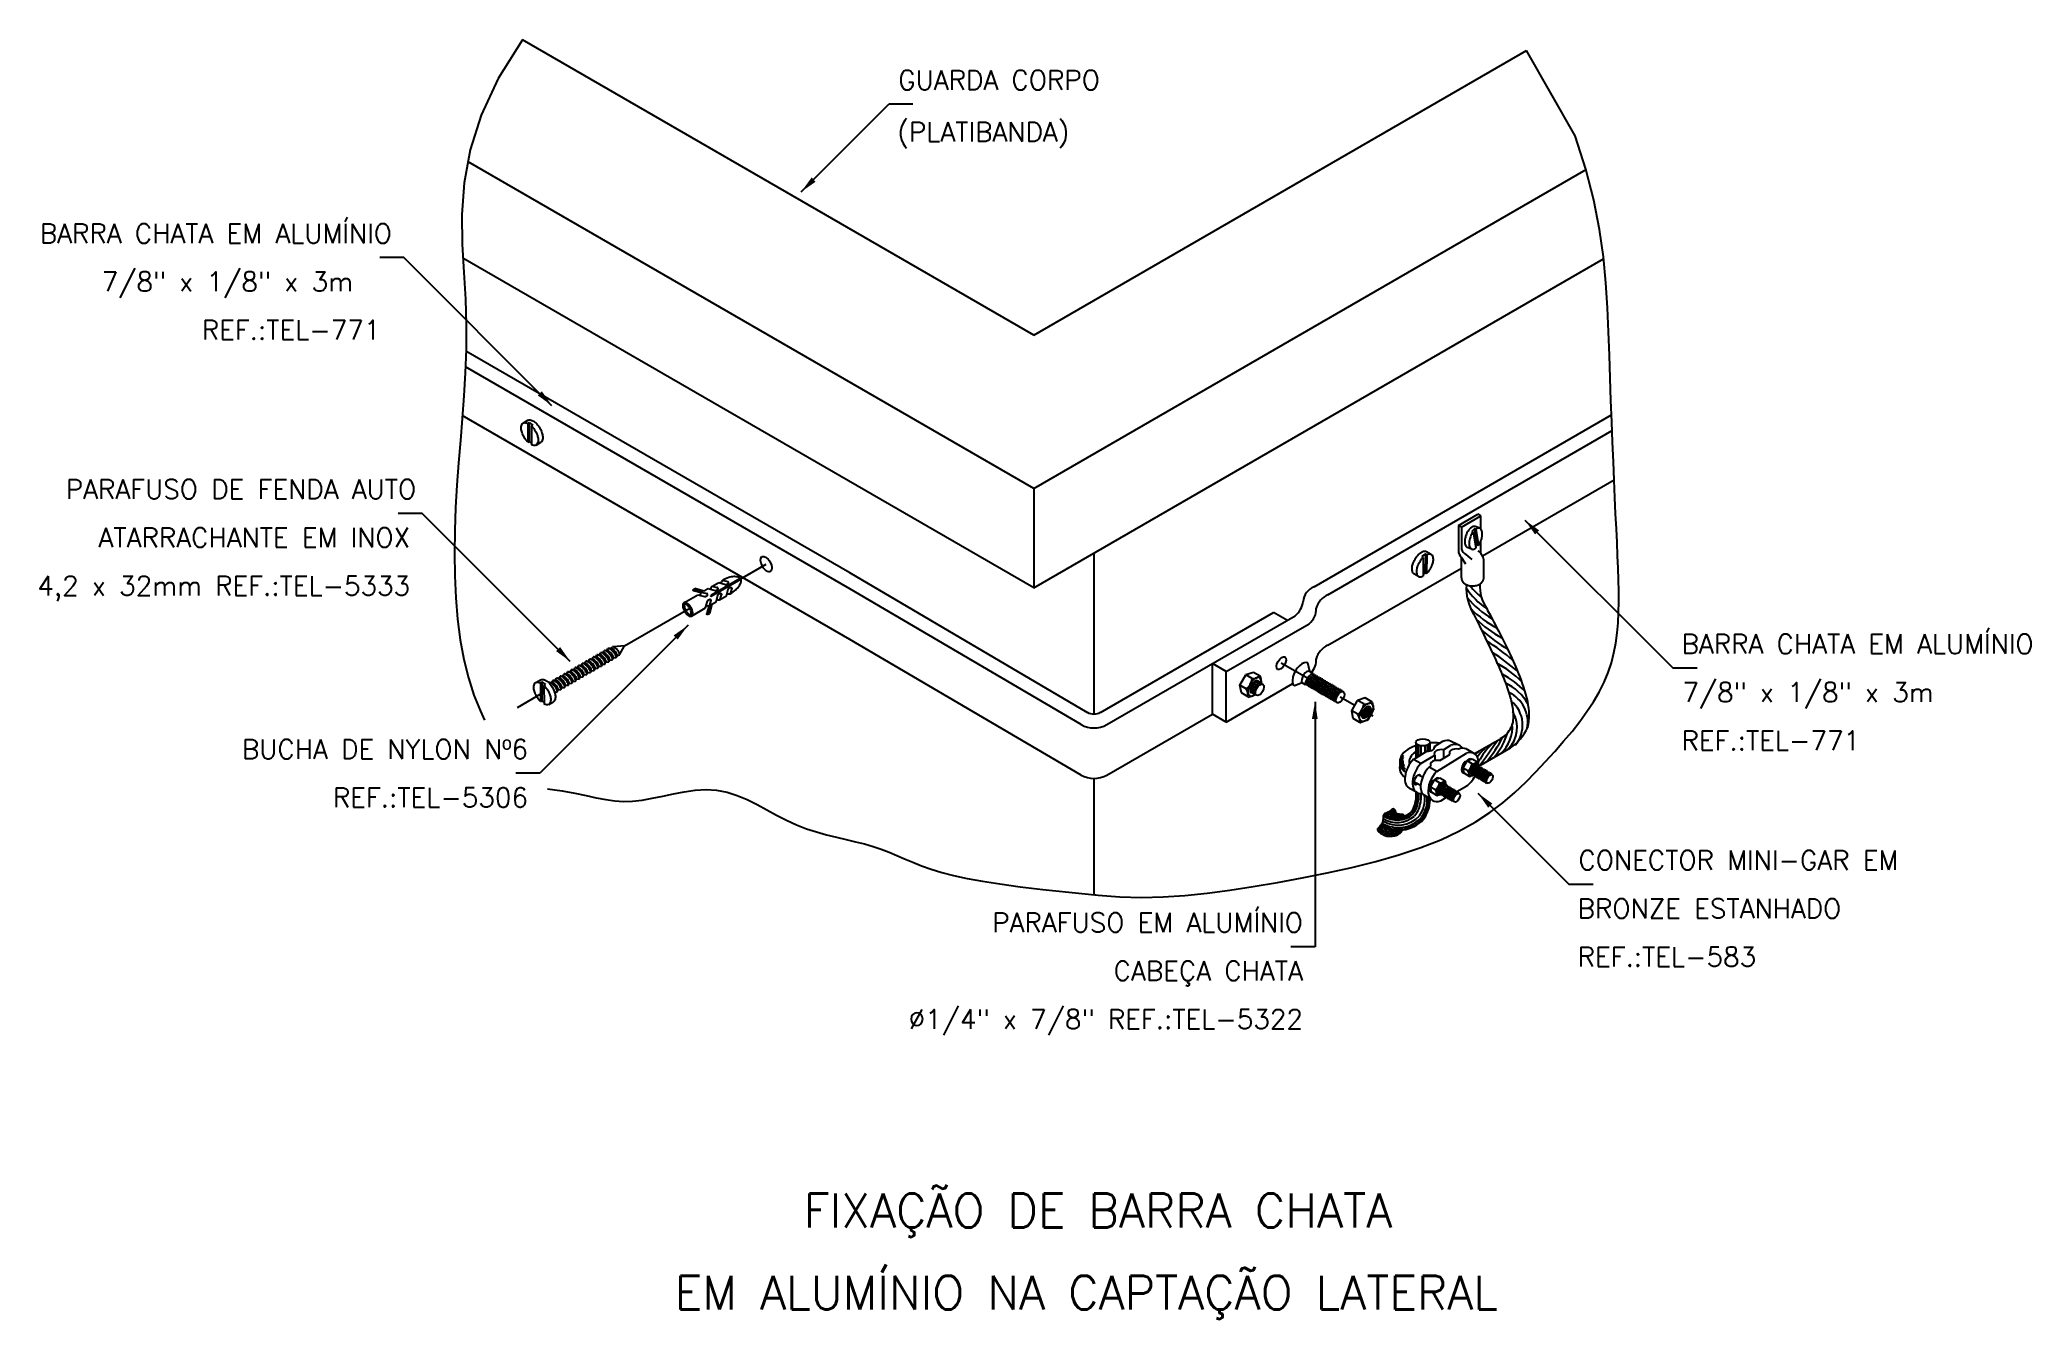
# Model space of a CAD drawing. Header units: millimetres. Extents: x -6284.5 to -6263.9, y -4400.2 to -4386.9.
import ezdxf
from ezdxf.enums import TextEntityAlignment as Align

# ---------------------------------------------------------------- set-up
doc = ezdxf.new("R2010")
doc.units = ezdxf.units.MM
doc.header["$LTSCALE"] = 10
doc.linetypes.add('DASHDOT', pattern=[1, 0.5, -0.25, 0, -0.25])
doc.layers.add('Termotécnica', color=7, linetype='Continuous')
doc.styles.add('r140', font='romans.shx')
doc.styles.add('r80', font='romans.shx')

msp = doc.modelspace()

# ---------------------------------------------------------------- texts
at = {"layer": 'Termotécnica', "color": 2, "style": 'r80'}
for s, p in [('GUARDA CORPO', (-6275.62, -4387.461)), ('(PLATIBANDA)', (-6275.629, -4387.999)), ('7/8" x 1/8" x 3m', (-6283.879, -4389.551)), ('REF.:TEL-771', (-6282.842, -4390.052)), ('BARRA CHATA EM ALUMÍNIO', (-6267.498, -4393.307)), ('7/8" x 1/8" x 3m', (-6267.489, -4393.808)), ('REF.:TEL-771', (-6267.498, -4394.308)), ('CONECTOR MINI-GAR EM ', (-6268.567, -4395.549)), ('BRONZE ESTANHADO', (-6268.575, -4396.049)), ('REF.:TEL-583', (-6268.575, -4396.549))]:
    msp.add_text(s, height=0.2, dxfattribs=at).set_placement(p)
for s, p in [('BARRA CHATA EM ALUMÍNIO', (-6280.87, -4389.051)), ('PARAFUSO DE FENDA AUTO ', (-6280.481, -4391.703)), ('ATARRACHANTE EM INOX', (-6280.681, -4392.204)), ('4,2 x 32mm REF.:TEL-5333', (-6280.681, -4392.703)), ('BUCHA DE NYLON Nº6', (-6279.459, -4394.398)), ('REF.:TEL-5306', (-6279.459, -4394.898)), ('PARAFUSO EM ALUMÍNIO', (-6271.423, -4396.195)), ('CABEÇA CHATA', (-6271.424, -4396.696)), ('%%C1/4" x 7/8" REF.:TEL-5322', (-6271.423, -4397.196))]:
    msp.add_text(s, height=0.2, dxfattribs=at).set_placement(p, align=Align.RIGHT)
at = {"layer": 'Termotécnica', "color": 5, "style": 'r140'}
for s, p in [(' FIXAÇÃO DE BARRA CHATA', (-6273.669, -4399.36)), ('EM ALUMÍNIO NA CAPTAÇÃO LATERAL', (-6273.669, -4400.211))]:
    msp.add_text(s, height=0.35, dxfattribs=at).set_placement(p, align=Align.BOTTOM_CENTER)

# ---------------------------------------------------------------- linework, layer by layer
at = {"layer": 'Termotécnica', "color": 2}
for p, q in [((-6274.214, -4390.005), (-6279.515, -4386.944)), ((-6274.214, -4390.005), (-6269.106, -4387.056)), ((-6276.626, -4388.52), (-6275.717, -4387.611)), ((-6275.467, -4387.611), (-6275.717, -4387.611)), ((-6274.214, -4391.595), (-6280.079, -4388.208)), ((-6274.214, -4391.595), (-6268.488, -4388.289)), ((-6280.746, -4389.202), (-6280.996, -4389.202)), ((-6279.21, -4390.737), (-6280.746, -4389.202)), ((-6274.214, -4392.624), (-6280.134, -4389.206)), ((-6274.214, -4392.624), (-6268.306, -4389.213)), ((-6276.122, -4392.471), (-6280.102, -4390.173)), ((-6276.122, -4392.636), (-6280.107, -4390.335)), ((-6276.122, -4393.159), (-6280.141, -4390.839)), ((-6279.509, -4390.917), (-6279.46, -4390.888)), ((-6279.461, -4390.92), (-6279.447, -4390.912)), ((-6279.461, -4390.92), (-6279.459, -4391.115)), ((-6279.447, -4390.912), (-6279.445, -4391.107)), ((-6279.447, -4390.912), (-6279.41, -4390.938)), ((-6279.424, -4390.946), (-6279.41, -4390.938)), ((-6279.424, -4390.946), (-6279.423, -4391.142)), ((-6271.308, -4392.615), (-6268.223, -4390.833)), ((-6271.165, -4392.697), (-6268.217, -4390.995)), ((-6279.459, -4391.115), (-6279.445, -4391.107)), ((-6279.445, -4391.107), (-6279.423, -4391.123)), ((-6279.375, -4391.145), (-6279.326, -4391.116)), ((-6274.214, -4391.595), (-6274.214, -4392.624)), ((-6269.56, -4392.294), (-6268.196, -4391.506)), ((-6280.556, -4391.853), (-6280.806, -4391.853)), ((-6279.02, -4393.388), (-6280.556, -4391.853)), ((-6269.645, -4392.012), (-6269.673, -4392.04)), ((-6269.631, -4392.017), (-6269.645, -4392.012)), ((-6269.645, -4392.012), (-6269.617, -4392.182)), ((-6269.59, -4392.008), (-6269.636, -4391.99)), ((-6269.631, -4392.017), (-6269.604, -4392.187)), ((-6269.121, -4391.923), (-6267.585, -4393.458)), ((-6269.673, -4392.224), (-6269.719, -4392.207)), ((-6269.659, -4392.045), (-6269.673, -4392.04)), ((-6269.659, -4392.045), (-6269.632, -4392.215)), ((-6269.617, -4392.182), (-6269.635, -4392.199)), ((-6269.604, -4392.187), (-6269.617, -4392.182)), ((-6273.59, -4392.264), (-6273.59, -4393.934)), ((-6271.165, -4393.22), (-6269.78, -4392.421)), ((-6270.154, -4392.275), (-6270.191, -4392.301)), ((-6270.177, -4392.31), (-6270.191, -4392.301)), ((-6270.177, -4392.31), (-6270.178, -4392.505)), ((-6270.154, -4392.275), (-6270.155, -4392.47)), ((-6270.14, -4392.283), (-6270.154, -4392.275)), ((-6270.092, -4392.28), (-6270.141, -4392.252)), ((-6270.14, -4392.283), (-6270.141, -4392.478)), ((-6269.78, -4392.522), (-6269.78, -4392.315)), ((-6269.547, -4392.526), (-6269.547, -4392.336)), ((-6277.729, -4392.632), (-6277.75, -4392.645)), ((-6277.648, -4392.672), (-6277.75, -4392.645)), ((-6277.664, -4392.677), (-6277.742, -4392.656)), ((-6277.632, -4392.658), (-6277.729, -4392.632)), ((-6277.632, -4392.658), (-6277.589, -4392.633)), ((-6277.589, -4392.633), (-6277.518, -4392.652)), ((-6277.258, -4392.529), (-6277.564, -4392.706)), ((-6277.253, -4392.537), (-6277.56, -4392.714)), ((-6277.553, -4392.613), (-6277.481, -4392.571)), ((-6277.54, -4392.61), (-6277.496, -4392.622)), ((-6277.481, -4392.571), (-6277.411, -4392.59)), ((-6277.433, -4392.548), (-6277.388, -4392.56)), ((-6277.401, -4392.709), (-6277.383, -4392.639)), ((-6277.357, -4392.679), (-6277.345, -4392.634)), ((-6273.659, -4393.916), (-6276.122, -4392.471)), ((-6273.724, -4394.043), (-6276.122, -4392.636)), ((-6270.226, -4392.508), (-6270.274, -4392.479)), ((-6270.155, -4392.47), (-6270.178, -4392.486)), ((-6270.141, -4392.478), (-6270.155, -4392.47)), ((-6277.842, -4392.78), (-6277.697, -4392.696)), ((-6277.763, -4392.918), (-6277.617, -4392.834)), ((-6277.697, -4392.696), (-6277.629, -4392.714)), ((-6277.648, -4392.672), (-6277.603, -4392.684)), ((-6277.617, -4392.834), (-6277.599, -4392.765)), ((-6277.585, -4392.814), (-6277.606, -4392.892)), ((-6277.572, -4392.803), (-6277.6, -4392.905)), ((-6277.552, -4392.796), (-6277.578, -4392.893)), ((-6277.572, -4392.803), (-6277.561, -4392.758)), ((-6277.56, -4392.714), (-6277.564, -4392.706)), ((-6277.552, -4392.796), (-6277.509, -4392.771)), ((-6277.509, -4392.771), (-6277.49, -4392.701)), ((-6277.473, -4392.75), (-6277.401, -4392.709)), ((-6277.465, -4392.741), (-6277.453, -4392.696)), ((-6277.799, -4393.013), (-6279.335, -4394.548)), ((-6277.578, -4392.893), (-6277.6, -4392.905)), ((-6273.521, -4393.916), (-6271.728, -4392.88)), ((-6273.457, -4394.043), (-6271.503, -4392.915)), ((-6272.218, -4393.493), (-6271.36, -4392.998)), ((-6271.585, -4392.963), (-6271.728, -4392.88)), ((-6278.681, -4393.297), (-6278.668, -4393.277)), ((-6278.661, -4393.276), (-6278.643, -4393.275)), ((-6278.643, -4393.275), (-6278.63, -4393.255)), ((-6278.603, -4393.253), (-6278.621, -4393.254)), ((-6278.596, -4393.252), (-6278.582, -4393.237)), ((-6278.457, -4393.227), (-6278.571, -4393.238)), ((-6278.508, -4393.312), (-6278.457, -4393.227)), ((-6273.724, -4394.566), (-6276.122, -4393.159)), ((-6279.024, -4393.496), (-6279.011, -4393.475)), ((-6279.005, -4393.474), (-6278.986, -4393.474)), ((-6278.986, -4393.474), (-6278.973, -4393.453)), ((-6278.967, -4393.452), (-6278.948, -4393.452)), ((-6278.948, -4393.452), (-6278.935, -4393.431)), ((-6278.928, -4393.43), (-6278.91, -4393.429)), ((-6278.91, -4393.429), (-6278.897, -4393.409)), ((-6278.89, -4393.408), (-6278.872, -4393.407)), ((-6278.872, -4393.407), (-6278.859, -4393.387)), ((-6278.852, -4393.386), (-6278.833, -4393.385)), ((-6278.833, -4393.385), (-6278.821, -4393.365)), ((-6278.814, -4393.364), (-6278.795, -4393.363)), ((-6278.802, -4393.484), (-6278.774, -4393.481)), ((-6278.795, -4393.363), (-6278.782, -4393.343)), ((-6278.776, -4393.342), (-6278.757, -4393.341)), ((-6278.772, -4393.477), (-6278.764, -4393.462)), ((-6278.764, -4393.462), (-6278.736, -4393.459)), ((-6278.757, -4393.341), (-6278.744, -4393.321)), ((-6278.738, -4393.32), (-6278.719, -4393.319)), ((-6278.734, -4393.455), (-6278.726, -4393.44)), ((-6278.726, -4393.44), (-6278.698, -4393.437)), ((-6278.719, -4393.319), (-6278.706, -4393.299)), ((-6278.699, -4393.298), (-6278.681, -4393.297)), ((-6278.696, -4393.432), (-6278.688, -4393.418)), ((-6278.688, -4393.418), (-6278.66, -4393.415)), ((-6278.657, -4393.41), (-6278.65, -4393.396)), ((-6278.65, -4393.396), (-6278.621, -4393.393)), ((-6278.619, -4393.388), (-6278.611, -4393.374)), ((-6278.611, -4393.374), (-6278.583, -4393.371)), ((-6278.581, -4393.366), (-6278.573, -4393.352)), ((-6278.573, -4393.352), (-6278.545, -4393.349)), ((-6278.543, -4393.345), (-6278.534, -4393.33)), ((-6278.532, -4393.327), (-6278.51, -4393.318)), ((-6272.218, -4393.493), (-6272.361, -4393.411)), ((-6272.361, -4393.934), (-6272.361, -4393.411)), ((-6271.352, -4393.494), (-6271.372, -4393.404)), ((-6267.335, -4393.458), (-6267.585, -4393.458)), ((-6279.378, -4393.607), (-6279.329, -4393.578)), ((-6279.33, -4393.61), (-6279.316, -4393.601)), ((-6279.33, -4393.61), (-6279.328, -4393.805)), ((-6279.316, -4393.601), (-6279.314, -4393.797)), ((-6279.316, -4393.601), (-6279.279, -4393.628)), ((-6279.293, -4393.636), (-6279.279, -4393.628)), ((-6279.293, -4393.636), (-6279.292, -4393.831)), ((-6279.234, -4393.606), (-6279.215, -4393.606)), ((-6279.215, -4393.606), (-6279.202, -4393.585)), ((-6279.196, -4393.584), (-6279.177, -4393.584)), ((-6279.177, -4393.584), (-6279.164, -4393.563)), ((-6279.158, -4393.562), (-6279.139, -4393.562)), ((-6279.154, -4393.697), (-6279.146, -4393.683)), ((-6279.146, -4393.683), (-6279.118, -4393.679)), ((-6279.139, -4393.562), (-6279.126, -4393.541)), ((-6279.119, -4393.54), (-6279.101, -4393.54)), ((-6279.116, -4393.675), (-6279.108, -4393.661)), ((-6279.108, -4393.661), (-6279.08, -4393.657)), ((-6279.101, -4393.54), (-6279.088, -4393.519)), ((-6279.081, -4393.518), (-6279.063, -4393.518)), ((-6279.077, -4393.653), (-6279.07, -4393.639)), ((-6279.07, -4393.639), (-6279.041, -4393.635)), ((-6279.063, -4393.518), (-6279.05, -4393.497)), ((-6279.043, -4393.496), (-6279.024, -4393.496)), ((-6279.039, -4393.631), (-6279.031, -4393.617)), ((-6279.031, -4393.617), (-6279.003, -4393.613)), ((-6279.001, -4393.609), (-6278.993, -4393.595)), ((-6278.993, -4393.595), (-6278.965, -4393.591)), ((-6278.963, -4393.587), (-6278.955, -4393.573)), ((-6278.955, -4393.573), (-6278.927, -4393.569)), ((-6278.925, -4393.565), (-6278.917, -4393.551)), ((-6278.917, -4393.551), (-6278.889, -4393.547)), ((-6278.887, -4393.543), (-6278.879, -4393.528)), ((-6278.879, -4393.528), (-6278.85, -4393.525)), ((-6278.848, -4393.521), (-6278.841, -4393.506)), ((-6278.841, -4393.506), (-6278.812, -4393.503)), ((-6278.81, -4393.499), (-6278.802, -4393.484)), ((-6272.218, -4394.016), (-6272.218, -4393.493)), ((-6272.218, -4394.016), (-6271.528, -4393.618)), ((-6272.076, -4393.635), (-6272.014, -4393.528)), ((-6272.061, -4393.715), (-6272.076, -4393.635)), ((-6272.012, -4393.672), (-6272.076, -4393.635)), ((-6271.937, -4393.502), (-6272.014, -4393.528)), ((-6271.95, -4393.565), (-6272.014, -4393.528)), ((-6271.867, -4393.542), (-6271.937, -4393.502)), ((-6271.902, -4393.588), (-6271.904, -4393.6)), ((-6271.885, -4393.594), (-6271.887, -4393.61)), ((-6271.868, -4393.604), (-6271.87, -4393.619)), ((-6271.848, -4393.62), (-6271.861, -4393.55)), ((-6271.852, -4393.614), (-6271.853, -4393.623)), ((-6271.431, -4393.609), (-6271.51, -4393.642)), ((-6271.397, -4393.629), (-6271.431, -4393.609)), ((-6271.397, -4393.629), (-6271.383, -4393.621)), ((-6271.381, -4393.639), (-6271.366, -4393.631)), ((-6271.364, -4393.649), (-6271.349, -4393.64)), ((-6271.318, -4393.514), (-6271.352, -4393.494)), ((-6271.347, -4393.658), (-6271.332, -4393.65)), ((-6271.33, -4393.668), (-6271.316, -4393.66)), ((-6271.318, -4393.514), (-6271.32, -4393.53)), ((-6271.314, -4393.678), (-6271.299, -4393.669)), ((-6271.302, -4393.525), (-6271.304, -4393.539)), ((-6271.297, -4393.687), (-6271.282, -4393.679)), ((-6271.285, -4393.534), (-6271.287, -4393.549)), ((-6271.28, -4393.697), (-6271.265, -4393.689)), ((-6271.268, -4393.543), (-6271.27, -4393.559)), ((-6271.251, -4393.555), (-6271.253, -4393.57)), ((-6271.235, -4393.564), (-6271.237, -4393.58)), ((-6271.218, -4393.574), (-6271.22, -4393.589)), ((-6271.201, -4393.583), (-6271.203, -4393.599)), ((-6271.185, -4393.593), (-6271.187, -4393.608)), ((-6271.168, -4393.603), (-6271.17, -4393.618)), ((-6271.151, -4393.613), (-6271.153, -4393.628)), ((-6271.135, -4393.622), (-6271.136, -4393.637)), ((-6271.118, -4393.632), (-6271.12, -4393.647)), ((-6271.101, -4393.642), (-6271.103, -4393.657)), ((-6271.084, -4393.651), (-6271.086, -4393.667)), ((-6271.068, -4393.661), (-6271.069, -4393.676)), ((-6271.051, -4393.671), (-6271.053, -4393.686)), ((-6271.034, -4393.68), (-6271.036, -4393.696)), ((-6271.017, -4393.69), (-6271.018, -4393.699)), ((-6279.328, -4393.805), (-6279.314, -4393.797)), ((-6279.314, -4393.797), (-6279.292, -4393.813)), ((-6279.244, -4393.834), (-6279.195, -4393.806)), ((-6279.184, -4393.705), (-6279.156, -4393.702)), ((-6271.991, -4393.756), (-6272.061, -4393.715)), ((-6271.913, -4393.733), (-6271.981, -4393.757)), ((-6271.964, -4393.708), (-6271.949, -4393.699)), ((-6271.948, -4393.718), (-6271.933, -4393.709)), ((-6271.931, -4393.727), (-6271.916, -4393.718)), ((-6271.298, -4393.806), (-6271.298, -4396.346)), ((-6271.264, -4393.707), (-6271.249, -4393.698)), ((-6271.247, -4393.716), (-6271.232, -4393.708)), ((-6271.23, -4393.726), (-6271.215, -4393.718)), ((-6271.213, -4393.736), (-6271.198, -4393.727)), ((-6271.197, -4393.745), (-6271.182, -4393.737)), ((-6271.18, -4393.755), (-6271.165, -4393.747)), ((-6271.163, -4393.765), (-6271.148, -4393.756)), ((-6271.147, -4393.774), (-6271.132, -4393.766)), ((-6271.13, -4393.784), (-6271.115, -4393.776)), ((-6271.113, -4393.794), (-6271.098, -4393.785)), ((-6271.096, -4393.804), (-6271.081, -4393.795)), ((-6270.917, -4393.899), (-6270.856, -4393.792)), ((-6270.778, -4393.766), (-6270.856, -4393.792)), ((-6270.791, -4393.829), (-6270.856, -4393.792)), ((-6270.709, -4393.806), (-6270.778, -4393.766)), ((-6270.748, -4393.992), (-6270.691, -4393.893)), ((-6270.689, -4393.885), (-6270.703, -4393.814)), ((-6273.457, -4394.566), (-6272.361, -4393.934)), ((-6272.218, -4394.016), (-6272.361, -4393.934)), ((-6270.853, -4393.936), (-6270.917, -4393.899)), ((-6270.902, -4393.979), (-6270.917, -4393.899)), ((-6270.832, -4394.02), (-6270.902, -4393.979)), ((-6270.754, -4393.997), (-6270.822, -4394.021)), ((-6270.254, -4394.229), (-6270.254, -4394.388)), ((-6270.107, -4394.227), (-6270.107, -4394.315)), ((-6269.644, -4394.344), (-6269.375, -4394.189)), ((-6269.599, -4394.473), (-6269.272, -4394.285)), ((-6269.763, -4394.493), (-6269.721, -4394.419)), ((-6269.753, -4394.548), (-6269.763, -4394.493)), ((-6269.712, -4394.523), (-6269.763, -4394.493)), ((-6269.741, -4394.425), (-6269.734, -4394.429)), ((-6269.734, -4394.426), (-6269.727, -4394.43)), ((-6269.734, -4394.426), (-6269.729, -4394.433)), ((-6269.734, -4394.429), (-6269.73, -4394.434)), ((-6269.668, -4394.401), (-6269.721, -4394.419)), ((-6269.669, -4394.45), (-6269.721, -4394.419)), ((-6269.613, -4394.433), (-6269.668, -4394.401)), ((-6269.627, -4394.46), (-6269.628, -4394.471)), ((-6269.627, -4394.46), (-6269.628, -4394.471)), ((-6269.612, -4394.466), (-6269.614, -4394.479)), ((-6269.602, -4394.473), (-6269.609, -4394.439)), ((-6269.599, -4394.475), (-6269.6, -4394.487)), ((-6269.585, -4394.483), (-6269.586, -4394.494)), ((-6269.57, -4394.491), (-6269.571, -4394.502)), ((-6269.556, -4394.499), (-6269.558, -4394.51)), ((-6269.542, -4394.507), (-6269.544, -4394.519)), ((-6269.528, -4394.515), (-6269.53, -4394.527)), ((-6279.335, -4394.548), (-6279.585, -4394.548)), ((-6273.59, -4394.6), (-6273.59, -4395.804)), ((-6270.203, -4394.674), (-6270.274, -4394.637)), ((-6270.182, -4394.589), (-6270.224, -4394.567)), ((-6270.1, -4394.69), (-6270.058, -4394.616)), ((-6270.089, -4394.745), (-6270.1, -4394.69)), ((-6270.048, -4394.72), (-6270.1, -4394.69)), ((-6270.077, -4394.622), (-6270.07, -4394.626)), ((-6270.07, -4394.623), (-6270.063, -4394.627)), ((-6270.07, -4394.623), (-6270.065, -4394.63)), ((-6270.07, -4394.626), (-6270.066, -4394.631)), ((-6270.005, -4394.598), (-6270.058, -4394.616)), ((-6270.006, -4394.647), (-6270.058, -4394.616)), ((-6269.949, -4394.63), (-6270.005, -4394.598)), ((-6269.963, -4394.657), (-6269.965, -4394.668)), ((-6269.949, -4394.663), (-6269.951, -4394.676)), ((-6269.939, -4394.67), (-6269.945, -4394.636)), ((-6269.935, -4394.672), (-6269.937, -4394.684)), ((-6269.921, -4394.68), (-6269.923, -4394.691)), ((-6269.906, -4394.688), (-6269.908, -4394.699)), ((-6269.893, -4394.696), (-6269.894, -4394.707)), ((-6269.879, -4394.704), (-6269.88, -4394.716)), ((-6269.865, -4394.712), (-6269.866, -4394.724)), ((-6269.851, -4394.72), (-6269.853, -4394.732)), ((-6269.697, -4394.58), (-6269.753, -4394.548)), ((-6269.653, -4394.567), (-6269.69, -4394.58)), ((-6269.686, -4394.549), (-6269.68, -4394.546)), ((-6269.686, -4394.549), (-6269.68, -4394.546)), ((-6269.678, -4394.561), (-6269.666, -4394.554)), ((-6269.664, -4394.569), (-6269.652, -4394.562)), ((-6269.65, -4394.577), (-6269.638, -4394.57)), ((-6269.635, -4394.585), (-6269.623, -4394.578)), ((-6269.622, -4394.593), (-6269.609, -4394.586)), ((-6269.608, -4394.601), (-6269.595, -4394.594)), ((-6269.594, -4394.609), (-6269.581, -4394.602)), ((-6269.58, -4394.617), (-6269.568, -4394.61)), ((-6269.567, -4394.625), (-6269.554, -4394.618)), ((-6269.553, -4394.633), (-6269.54, -4394.626)), ((-6269.538, -4394.641), (-6269.526, -4394.634)), ((-6269.526, -4394.652), (-6269.517, -4394.646)), ((-6269.515, -4394.523), (-6269.516, -4394.535)), ((-6269.501, -4394.531), (-6269.502, -4394.542)), ((-6269.487, -4394.539), (-6269.488, -4394.55)), ((-6269.471, -4394.546), (-6269.473, -4394.561)), ((-6270.254, -4394.739), (-6270.254, -4394.824)), ((-6270.107, -4394.808), (-6270.107, -4394.837)), ((-6270.034, -4394.777), (-6270.089, -4394.745)), ((-6269.989, -4394.764), (-6270.027, -4394.777)), ((-6270.022, -4394.746), (-6270.016, -4394.743)), ((-6270.015, -4394.758), (-6270.002, -4394.751)), ((-6270.001, -4394.766), (-6269.988, -4394.759)), ((-6269.987, -4394.774), (-6269.974, -4394.767)), ((-6269.972, -4394.782), (-6269.959, -4394.775)), ((-6269.958, -4394.79), (-6269.946, -4394.783)), ((-6269.944, -4394.798), (-6269.932, -4394.791)), ((-6269.93, -4394.806), (-6269.918, -4394.799)), ((-6269.917, -4394.814), (-6269.904, -4394.807)), ((-6269.903, -4394.822), (-6269.891, -4394.815)), ((-6269.889, -4394.83), (-6269.877, -4394.823)), ((-6269.874, -4394.838), (-6269.861, -4394.831)), ((-6269.837, -4394.728), (-6269.839, -4394.74)), ((-6269.823, -4394.736), (-6269.825, -4394.747)), ((-6269.808, -4394.744), (-6269.81, -4394.755)), ((-6269.608, -4394.754), (-6268.663, -4395.699)), ((-6268.413, -4395.699), (-6268.663, -4395.699)), ((-6271.298, -4396.346), (-6271.548, -4396.346))]:
    msp.add_line(p, q, dxfattribs=at)
at = {"layer": 'Termotécnica', "color": 2, "ltscale": 1.6}
for p, q in [((-6269.811, -4391.978), (-6269.609, -4391.861)), ((-6269.78, -4391.996), (-6269.811, -4391.978)), ((-6269.811, -4391.978), (-6269.811, -4392.241)), ((-6269.78, -4391.996), (-6269.578, -4391.879)), ((-6269.78, -4391.996), (-6269.78, -4392.223)), ((-6269.578, -4391.879), (-6269.609, -4391.861)), ((-6269.578, -4392.016), (-6269.578, -4391.879)), ((-6269.578, -4392.265), (-6269.578, -4392.139)), ((-6269.781, -4392.308), (-6269.736, -4392.376)), ((-6269.734, -4392.279), (-6269.672, -4392.333))]:
    msp.add_line(p, q, dxfattribs=at)
at = {"layer": 'Termotécnica', "color": 1, "linetype": 'DASHDOT', "ltscale": 2}
for p, q in [((-6277.562, -4392.71), (-6276.989, -4392.379)), ((-6278.457, -4393.227), (-6277.782, -4392.837)), ((-6271.293, -4393.611), (-6271.648, -4393.406)), ((-6279.567, -4393.864), (-6279.308, -4393.715)), ((-6270.886, -4393.846), (-6271.037, -4393.759)), ((-6270.696, -4393.956), (-6270.796, -4393.898))]:
    msp.add_line(p, q, dxfattribs=at)
at = {"layer": 'Termotécnica', "color": 1}
for p, q in [((-6270.243, -4394.247), (-6270.243, -4394.382)), ((-6270.225, -4394.257), (-6270.225, -4394.371)), ((-6270.2, -4394.263), (-6270.2, -4394.356)), ((-6270.16, -4394.263), (-6270.16, -4394.331)), ((-6270.136, -4394.257), (-6270.136, -4394.318)), ((-6270.117, -4394.247), (-6270.117, -4394.317)), ((-6270.49, -4394.917), (-6270.487, -4394.917)), ((-6270.243, -4394.747), (-6270.243, -4394.82)), ((-6270.225, -4394.755), (-6270.225, -4394.82)), ((-6270.2, -4394.758), (-6270.2, -4394.821)), ((-6270.6, -4395.116), (-6270.595, -4395.11)), ((-6270.55, -4395.129), (-6270.545, -4395.123)), ((-6270.543, -4395.128), (-6270.55, -4395.129)), ((-6270.545, -4395.123), (-6270.543, -4395.128)), ((-6270.526, -4394.969), (-6270.516, -4394.973)), ((-6270.521, -4394.979), (-6270.526, -4394.969)), ((-6270.516, -4394.973), (-6270.521, -4394.979)), ((-6270.512, -4394.936), (-6270.502, -4394.94)), ((-6270.507, -4394.946), (-6270.512, -4394.936)), ((-6270.502, -4394.94), (-6270.507, -4394.946)), ((-6270.414, -4394.983), (-6270.404, -4394.987)), ((-6270.409, -4394.993), (-6270.414, -4394.983)), ((-6270.404, -4394.987), (-6270.409, -4394.993)), ((-6270.398, -4394.98), (-6270.388, -4394.985)), ((-6270.393, -4394.99), (-6270.398, -4394.98)), ((-6270.388, -4394.985), (-6270.393, -4394.99)), ((-6270.616, -4395.158), (-6270.611, -4395.152)), ((-6270.606, -4395.162), (-6270.616, -4395.158)), ((-6270.611, -4395.152), (-6270.606, -4395.162)), ((-6270.59, -4395.166), (-6270.585, -4395.16)), ((-6270.545, -4395.186), (-6270.541, -4395.18)), ((-6270.536, -4395.19), (-6270.545, -4395.186)), ((-6270.541, -4395.18), (-6270.536, -4395.19)), ((-6270.511, -4395.144), (-6270.501, -4395.148)), ((-6270.506, -4395.154), (-6270.511, -4395.144)), ((-6270.501, -4395.148), (-6270.506, -4395.154)), ((-6270.469, -4395.182), (-6270.459, -4395.187)), ((-6270.464, -4395.192), (-6270.469, -4395.182)), ((-6270.459, -4395.187), (-6270.464, -4395.192)), ((-6270.436, -4395.142), (-6270.426, -4395.146)), ((-6270.431, -4395.152), (-6270.436, -4395.142)), ((-6270.426, -4395.146), (-6270.431, -4395.152))]:
    msp.add_line(p, q, dxfattribs=at)
at = {"layer": 'Termotécnica', "color": 3}
for p, q in [((-6270.06, -4394.269), (-6269.974, -4394.216)), ((-6270.06, -4394.269), (-6270.06, -4394.283)), ((-6269.967, -4394.304), (-6269.89, -4394.257)), ((-6269.967, -4394.304), (-6269.967, -4394.392)), ((-6269.813, -4394.252), (-6269.893, -4394.214)), ((-6269.653, -4394.339), (-6269.73, -4394.295)), ((-6270.277, -4394.403), (-6270.138, -4394.318)), ((-6270.2, -4394.447), (-6270.277, -4394.403)), ((-6270.2, -4394.447), (-6270.056, -4394.359)), ((-6270.115, -4394.483), (-6270.095, -4394.471)), ((-6270.036, -4394.528), (-6270.115, -4394.483)), ((-6270.056, -4394.359), (-6270.056, -4394.417)), ((-6270.036, -4394.528), (-6269.726, -4394.338)), ((-6270.005, -4394.416), (-6269.9, -4394.352)), ((-6269.599, -4394.486), (-6269.6, -4394.484)), ((-6270.246, -4394.744), (-6270.317, -4394.704)), ((-6269.936, -4394.683), (-6269.936, -4394.681)), ((-6269.826, -4394.735), (-6269.724, -4394.676)), ((-6270.099, -4394.812), (-6270.178, -4394.767)), ((-6269.995, -4394.832), (-6269.933, -4394.796))]:
    msp.add_line(p, q, dxfattribs=at)
at = {"layer": 'Termotécnica', "color": 1}
for points in [[(-6279.515, -4386.944), (-6279.767, -4387.345), (-6279.944, -4387.725), (-6280.057, -4388.086), (-6280.12, -4388.428), (-6280.144, -4388.754), (-6280.141, -4389.062), (-6280.125, -4389.355), (-6280.108, -4389.634), (-6280.1, -4389.899), (-6280.101, -4390.153), (-6280.109, -4390.398), (-6280.123, -4390.636), (-6280.141, -4390.868), (-6280.16, -4391.099), (-6280.179, -4391.328), (-6280.196, -4391.56), (-6280.21, -4391.794), (-6280.219, -4392.03), (-6280.222, -4392.266), (-6280.218, -4392.5), (-6280.208, -4392.729), (-6280.189, -4392.951), (-6280.161, -4393.165), (-6280.124, -4393.368), (-6280.076, -4393.559), (-6280.019, -4393.737), (-6279.953, -4393.904), (-6279.909, -4393.998)], [(-6273.59, -4395.804), (-6273.546, -4395.81), (-6273.321, -4395.829), (-6273.097, -4395.835), (-6272.873, -4395.83), (-6272.647, -4395.814), (-6272.417, -4395.79), (-6272.182, -4395.759), (-6271.939, -4395.722), (-6271.688, -4395.68), (-6271.432, -4395.633), (-6271.173, -4395.581), (-6270.917, -4395.524), (-6270.667, -4395.461), (-6270.428, -4395.392), (-6270.201, -4395.317), (-6269.993, -4395.236), (-6269.806, -4395.148), (-6269.637, -4395.054), (-6269.486, -4394.955), (-6269.35, -4394.853), (-6269.226, -4394.748), (-6269.112, -4394.641), (-6269.007, -4394.534), (-6268.907, -4394.427), (-6268.811, -4394.321), (-6268.72, -4394.216), (-6268.633, -4394.113), (-6268.552, -4394.01), (-6268.478, -4393.908), (-6268.41, -4393.806), (-6268.351, -4393.705), (-6268.3, -4393.604), (-6268.258, -4393.503), (-6268.224, -4393.402), (-6268.198, -4393.3), (-6268.179, -4393.197), (-6268.165, -4393.093), (-6268.156, -4392.987), (-6268.151, -4392.88), (-6268.149, -4392.77), (-6268.149, -4392.658), (-6268.151, -4392.541), (-6268.155, -4392.42), (-6268.16, -4392.292), (-6268.166, -4392.156), (-6268.173, -4392.012), (-6268.181, -4391.857), (-6268.188, -4391.69), (-6268.196, -4391.51), (-6268.204, -4391.319), (-6268.212, -4391.116), (-6268.22, -4390.904), (-6268.229, -4390.682), (-6268.237, -4390.452), (-6268.246, -4390.214), (-6268.256, -4389.971), (-6268.266, -4389.721), (-6268.282, -4389.463), (-6268.308, -4389.193), (-6268.348, -4388.909), (-6268.407, -4388.608), (-6268.489, -4388.285), (-6268.6, -4387.939), (-6269.106, -4387.056)], [(-6279.257, -4394.709), (-6279.106, -4394.731), (-6278.974, -4394.755), (-6278.856, -4394.779), (-6278.751, -4394.801), (-6278.653, -4394.82), (-6278.56, -4394.834), (-6278.468, -4394.84), (-6278.374, -4394.838), (-6278.274, -4394.826), (-6278.17, -4394.807), (-6278.061, -4394.784), (-6277.95, -4394.76), (-6277.838, -4394.739), (-6277.725, -4394.724), (-6277.613, -4394.717), (-6277.503, -4394.723), (-6277.395, -4394.744), (-6277.289, -4394.778), (-6277.186, -4394.821), (-6277.084, -4394.871), (-6276.982, -4394.925), (-6276.881, -4394.98), (-6276.779, -4395.033), (-6276.676, -4395.081), (-6276.572, -4395.122), (-6276.468, -4395.156), (-6276.364, -4395.186), (-6276.261, -4395.211), (-6276.16, -4395.235), (-6276.062, -4395.257), (-6275.968, -4395.28), (-6275.879, -4395.306), (-6275.795, -4395.334), (-6275.715, -4395.366), (-6275.635, -4395.399), (-6275.554, -4395.434), (-6275.469, -4395.47), (-6275.378, -4395.506), (-6275.279, -4395.541), (-6275.169, -4395.575), (-6275.045, -4395.607), (-6274.906, -4395.637), (-6274.747, -4395.667), (-6274.565, -4395.695), (-6274.357, -4395.724), (-6274.12, -4395.752), (-6273.851, -4395.781), (-6273.546, -4395.81)], [(-6270.49, -4394.917), (-6270.494, -4394.918), (-6270.497, -4394.92), (-6270.501, -4394.922), (-6270.504, -4394.925), (-6270.508, -4394.928), (-6270.512, -4394.932), (-6270.516, -4394.936), (-6270.52, -4394.939), (-6270.525, -4394.943), (-6270.53, -4394.946), (-6270.535, -4394.949), (-6270.54, -4394.952), (-6270.545, -4394.954), (-6270.551, -4394.957), (-6270.556, -4394.959), (-6270.561, -4394.962), (-6270.567, -4394.964), (-6270.572, -4394.966), (-6270.576, -4394.969), (-6270.58, -4394.972), (-6270.584, -4394.976), (-6270.587, -4394.98), (-6270.59, -4394.985), (-6270.592, -4394.991), (-6270.592, -4394.998), (-6270.593, -4395.006), (-6270.593, -4395.015), (-6270.593, -4395.024), (-6270.594, -4395.034), (-6270.595, -4395.044), (-6270.598, -4395.054), (-6270.601, -4395.063), (-6270.607, -4395.072), (-6270.613, -4395.081), (-6270.62, -4395.09), (-6270.627, -4395.098), (-6270.634, -4395.105), (-6270.64, -4395.112), (-6270.645, -4395.119), (-6270.649, -4395.125), (-6270.65, -4395.13), (-6270.65, -4395.136), (-6270.648, -4395.141), (-6270.645, -4395.145), (-6270.641, -4395.15), (-6270.636, -4395.154), (-6270.63, -4395.158), (-6270.624, -4395.162), (-6270.618, -4395.167), (-6270.611, -4395.171), (-6270.605, -4395.175), (-6270.599, -4395.179), (-6270.593, -4395.182), (-6270.587, -4395.186), (-6270.582, -4395.189), (-6270.577, -4395.191), (-6270.572, -4395.193), (-6270.568, -4395.195), (-6270.563, -4395.196), (-6270.559, -4395.197), (-6270.554, -4395.198), (-6270.549, -4395.198), (-6270.543, -4395.198), (-6270.536, -4395.198), (-6270.528, -4395.198), (-6270.519, -4395.198), (-6270.51, -4395.198), (-6270.5, -4395.198), (-6270.491, -4395.197), (-6270.481, -4395.196), (-6270.473, -4395.195), (-6270.465, -4395.194), (-6270.458, -4395.192), (-6270.453, -4395.19), (-6270.448, -4395.188), (-6270.444, -4395.185), (-6270.44, -4395.183), (-6270.437, -4395.181), (-6270.434, -4395.178), (-6270.431, -4395.176), (-6270.428, -4395.175), (-6270.424, -4395.173), (-6270.421, -4395.172), (-6270.417, -4395.17), (-6270.414, -4395.169), (-6270.41, -4395.166), (-6270.407, -4395.163), (-6270.404, -4395.159), (-6270.401, -4395.155), (-6270.398, -4395.149), (-6270.395, -4395.142), (-6270.393, -4395.137)], [(-6270.377, -4394.992), (-6270.377, -4394.992), (-6270.377, -4394.987), (-6270.377, -4394.983), (-6270.378, -4394.98), (-6270.381, -4394.978), (-6270.384, -4394.976), (-6270.389, -4394.975), (-6270.396, -4394.975), (-6270.403, -4394.974), (-6270.411, -4394.974), (-6270.419, -4394.974), (-6270.427, -4394.973), (-6270.434, -4394.972), (-6270.441, -4394.97), (-6270.446, -4394.967), (-6270.45, -4394.963), (-6270.454, -4394.959), (-6270.456, -4394.955), (-6270.459, -4394.95), (-6270.461, -4394.945), (-6270.463, -4394.94), (-6270.465, -4394.936), (-6270.467, -4394.931), (-6270.47, -4394.927), (-6270.473, -4394.924), (-6270.476, -4394.921), (-6270.48, -4394.919), (-6270.483, -4394.917), (-6270.487, -4394.917)], [(-6270.477, -4394.941), (-6270.478, -4394.941), (-6270.479, -4394.941), (-6270.48, -4394.941), (-6270.48, -4394.94), (-6270.481, -4394.94), (-6270.481, -4394.939), (-6270.482, -4394.939), (-6270.482, -4394.938), (-6270.483, -4394.938), (-6270.483, -4394.937), (-6270.483, -4394.936), (-6270.483, -4394.936), (-6270.483, -4394.935), (-6270.483, -4394.934), (-6270.483, -4394.933), (-6270.482, -4394.933), (-6270.482, -4394.932), (-6270.482, -4394.931), (-6270.481, -4394.93), (-6270.481, -4394.929), (-6270.48, -4394.929), (-6270.479, -4394.928), (-6270.479, -4394.927), (-6270.478, -4394.927), (-6270.478, -4394.927), (-6270.477, -4394.927), (-6270.477, -4394.927), (-6270.476, -4394.927), (-6270.476, -4394.927), (-6270.475, -4394.927), (-6270.475, -4394.928), (-6270.475, -4394.928), (-6270.474, -4394.928), (-6270.474, -4394.929), (-6270.474, -4394.929), (-6270.474, -4394.93), (-6270.474, -4394.931), (-6270.474, -4394.931), (-6270.474, -4394.932), (-6270.474, -4394.933), (-6270.474, -4394.933), (-6270.473, -4394.934), (-6270.473, -4394.935), (-6270.473, -4394.936), (-6270.473, -4394.936), (-6270.473, -4394.937), (-6270.473, -4394.938), (-6270.473, -4394.939), (-6270.473, -4394.939), (-6270.474, -4394.94), (-6270.474, -4394.94), (-6270.475, -4394.941), (-6270.475, -4394.941), (-6270.476, -4394.941), (-6270.477, -4394.941)], [(-6270.617, -4395.147), (-6270.618, -4395.147), (-6270.62, -4395.147), (-6270.621, -4395.147), (-6270.623, -4395.146), (-6270.624, -4395.145), (-6270.626, -4395.144), (-6270.627, -4395.143), (-6270.628, -4395.142), (-6270.628, -4395.141), (-6270.629, -4395.14), (-6270.629, -4395.138), (-6270.629, -4395.137), (-6270.629, -4395.136), (-6270.629, -4395.134), (-6270.629, -4395.133), (-6270.628, -4395.131), (-6270.627, -4395.129), (-6270.627, -4395.128), (-6270.626, -4395.126), (-6270.625, -4395.124), (-6270.624, -4395.123), (-6270.623, -4395.122), (-6270.621, -4395.12), (-6270.62, -4395.119), (-6270.619, -4395.119), (-6270.618, -4395.119), (-6270.617, -4395.118), (-6270.616, -4395.119), (-6270.615, -4395.119), (-6270.614, -4395.119), (-6270.614, -4395.12), (-6270.613, -4395.121), (-6270.613, -4395.122), (-6270.612, -4395.123), (-6270.612, -4395.124), (-6270.612, -4395.125), (-6270.612, -4395.126), (-6270.611, -4395.127), (-6270.611, -4395.129), (-6270.611, -4395.13), (-6270.61, -4395.132), (-6270.61, -4395.133), (-6270.609, -4395.135), (-6270.609, -4395.136), (-6270.609, -4395.138), (-6270.608, -4395.139), (-6270.608, -4395.14), (-6270.609, -4395.142), (-6270.609, -4395.143), (-6270.61, -4395.144), (-6270.61, -4395.145), (-6270.612, -4395.146), (-6270.613, -4395.147), (-6270.614, -4395.147), (-6270.615, -4395.147)], [(-6270.615, -4395.108), (-6270.616, -4395.108), (-6270.617, -4395.107), (-6270.617, -4395.107), (-6270.618, -4395.107), (-6270.619, -4395.106), (-6270.619, -4395.106), (-6270.62, -4395.105), (-6270.62, -4395.105), (-6270.621, -4395.104), (-6270.621, -4395.103), (-6270.621, -4395.103), (-6270.621, -4395.102), (-6270.621, -4395.101), (-6270.621, -4395.101), (-6270.62, -4395.1), (-6270.62, -4395.099), (-6270.62, -4395.098), (-6270.619, -4395.097), (-6270.619, -4395.097), (-6270.618, -4395.096), (-6270.618, -4395.095), (-6270.617, -4395.095), (-6270.617, -4395.094), (-6270.616, -4395.094), (-6270.615, -4395.093), (-6270.615, -4395.093), (-6270.614, -4395.093), (-6270.614, -4395.093), (-6270.613, -4395.093), (-6270.613, -4395.094), (-6270.613, -4395.094), (-6270.612, -4395.095), (-6270.612, -4395.095), (-6270.612, -4395.095), (-6270.612, -4395.096), (-6270.612, -4395.097), (-6270.612, -4395.097), (-6270.612, -4395.098), (-6270.612, -4395.098), (-6270.611, -4395.099), (-6270.611, -4395.1), (-6270.611, -4395.101), (-6270.611, -4395.101), (-6270.611, -4395.102), (-6270.611, -4395.103), (-6270.611, -4395.104), (-6270.611, -4395.104), (-6270.611, -4395.105), (-6270.611, -4395.106), (-6270.611, -4395.106), (-6270.612, -4395.107), (-6270.612, -4395.107), (-6270.613, -4395.107), (-6270.614, -4395.108), (-6270.614, -4395.108)], [(-6270.558, -4395.134), (-6270.559, -4395.134), (-6270.56, -4395.134), (-6270.56, -4395.134), (-6270.561, -4395.133), (-6270.562, -4395.133), (-6270.562, -4395.132), (-6270.563, -4395.132), (-6270.563, -4395.131), (-6270.564, -4395.131), (-6270.564, -4395.13), (-6270.564, -4395.129), (-6270.564, -4395.129), (-6270.564, -4395.128), (-6270.564, -4395.127), (-6270.564, -4395.126), (-6270.563, -4395.126), (-6270.563, -4395.125), (-6270.562, -4395.124), (-6270.562, -4395.123), (-6270.561, -4395.122), (-6270.561, -4395.122), (-6270.56, -4395.121), (-6270.56, -4395.12), (-6270.559, -4395.12), (-6270.558, -4395.12), (-6270.558, -4395.12), (-6270.557, -4395.12), (-6270.557, -4395.12), (-6270.556, -4395.12), (-6270.556, -4395.12), (-6270.556, -4395.121), (-6270.555, -4395.121), (-6270.555, -4395.121), (-6270.555, -4395.122), (-6270.555, -4395.122), (-6270.555, -4395.123), (-6270.555, -4395.124), (-6270.555, -4395.124), (-6270.555, -4395.125), (-6270.555, -4395.126), (-6270.554, -4395.126), (-6270.554, -4395.127), (-6270.554, -4395.128), (-6270.554, -4395.129), (-6270.554, -4395.129), (-6270.554, -4395.13), (-6270.554, -4395.131), (-6270.554, -4395.132), (-6270.554, -4395.132), (-6270.554, -4395.133), (-6270.555, -4395.133), (-6270.555, -4395.134), (-6270.556, -4395.134), (-6270.557, -4395.134), (-6270.557, -4395.134)], [(-6270.491, -4394.972), (-6270.492, -4394.972), (-6270.494, -4394.972), (-6270.495, -4394.971), (-6270.497, -4394.971), (-6270.498, -4394.97), (-6270.499, -4394.969), (-6270.5, -4394.968), (-6270.501, -4394.967), (-6270.502, -4394.966), (-6270.503, -4394.964), (-6270.503, -4394.963), (-6270.503, -4394.962), (-6270.503, -4394.96), (-6270.503, -4394.959), (-6270.503, -4394.957), (-6270.502, -4394.956), (-6270.501, -4394.954), (-6270.501, -4394.952), (-6270.5, -4394.951), (-6270.499, -4394.949), (-6270.498, -4394.947), (-6270.496, -4394.946), (-6270.495, -4394.945), (-6270.494, -4394.944), (-6270.493, -4394.943), (-6270.492, -4394.943), (-6270.491, -4394.943), (-6270.49, -4394.943), (-6270.489, -4394.944), (-6270.488, -4394.944), (-6270.488, -4394.945), (-6270.487, -4394.945), (-6270.487, -4394.946), (-6270.486, -4394.947), (-6270.486, -4394.948), (-6270.486, -4394.949), (-6270.485, -4394.951), (-6270.485, -4394.952), (-6270.485, -4394.953), (-6270.485, -4394.955), (-6270.484, -4394.956), (-6270.484, -4394.958), (-6270.483, -4394.959), (-6270.483, -4394.961), (-6270.482, -4394.962), (-6270.482, -4394.964), (-6270.482, -4394.965), (-6270.482, -4394.966), (-6270.483, -4394.968), (-6270.483, -4394.969), (-6270.484, -4394.97), (-6270.485, -4394.97), (-6270.487, -4394.971), (-6270.488, -4394.972), (-6270.489, -4394.972)], [(-6270.491, -4394.992), (-6270.492, -4394.992), (-6270.493, -4394.992), (-6270.494, -4394.991), (-6270.494, -4394.991), (-6270.495, -4394.991), (-6270.496, -4394.99), (-6270.496, -4394.99), (-6270.497, -4394.989), (-6270.497, -4394.988), (-6270.497, -4394.988), (-6270.497, -4394.987), (-6270.497, -4394.986), (-6270.497, -4394.986), (-6270.497, -4394.985), (-6270.497, -4394.984), (-6270.497, -4394.983), (-6270.496, -4394.983), (-6270.496, -4394.982), (-6270.495, -4394.981), (-6270.495, -4394.98), (-6270.494, -4394.979), (-6270.493, -4394.979), (-6270.493, -4394.978), (-6270.492, -4394.978), (-6270.492, -4394.978), (-6270.491, -4394.978), (-6270.491, -4394.978), (-6270.49, -4394.978), (-6270.49, -4394.978), (-6270.489, -4394.978), (-6270.489, -4394.978), (-6270.489, -4394.979), (-6270.489, -4394.979), (-6270.488, -4394.98), (-6270.488, -4394.98), (-6270.488, -4394.981), (-6270.488, -4394.981), (-6270.488, -4394.982), (-6270.488, -4394.983), (-6270.488, -4394.983), (-6270.488, -4394.984), (-6270.487, -4394.985), (-6270.487, -4394.986), (-6270.487, -4394.987), (-6270.487, -4394.987), (-6270.487, -4394.988), (-6270.487, -4394.989), (-6270.487, -4394.989), (-6270.487, -4394.99), (-6270.488, -4394.99), (-6270.488, -4394.991), (-6270.489, -4394.991), (-6270.489, -4394.992), (-6270.49, -4394.992), (-6270.491, -4394.992)], [(-6270.46, -4394.994), (-6270.461, -4394.994), (-6270.463, -4394.993), (-6270.464, -4394.993), (-6270.466, -4394.992), (-6270.467, -4394.991), (-6270.468, -4394.99), (-6270.469, -4394.989), (-6270.47, -4394.988), (-6270.471, -4394.987), (-6270.471, -4394.986), (-6270.472, -4394.985), (-6270.472, -4394.983), (-6270.472, -4394.982), (-6270.472, -4394.98), (-6270.471, -4394.979), (-6270.471, -4394.977), (-6270.47, -4394.976), (-6270.469, -4394.974), (-6270.468, -4394.972), (-6270.467, -4394.971), (-6270.466, -4394.969), (-6270.465, -4394.968), (-6270.464, -4394.967), (-6270.463, -4394.966), (-6270.462, -4394.965), (-6270.461, -4394.965), (-6270.46, -4394.965), (-6270.459, -4394.965), (-6270.458, -4394.965), (-6270.457, -4394.966), (-6270.456, -4394.966), (-6270.456, -4394.967), (-6270.455, -4394.968), (-6270.455, -4394.969), (-6270.455, -4394.97), (-6270.454, -4394.971), (-6270.454, -4394.972), (-6270.454, -4394.974), (-6270.454, -4394.975), (-6270.453, -4394.976), (-6270.453, -4394.978), (-6270.452, -4394.979), (-6270.452, -4394.981), (-6270.452, -4394.982), (-6270.451, -4394.984), (-6270.451, -4394.985), (-6270.451, -4394.987), (-6270.451, -4394.988), (-6270.452, -4394.989), (-6270.452, -4394.99), (-6270.453, -4394.991), (-6270.454, -4394.992), (-6270.455, -4394.993), (-6270.457, -4394.993), (-6270.458, -4394.994)], [(-6270.436, -4394.995), (-6270.437, -4394.995), (-6270.438, -4394.995), (-6270.438, -4394.994), (-6270.439, -4394.994), (-6270.44, -4394.994), (-6270.44, -4394.993), (-6270.441, -4394.993), (-6270.441, -4394.992), (-6270.442, -4394.991), (-6270.442, -4394.991), (-6270.442, -4394.99), (-6270.442, -4394.989), (-6270.442, -4394.989), (-6270.442, -4394.988), (-6270.442, -4394.987), (-6270.441, -4394.987), (-6270.441, -4394.986), (-6270.44, -4394.985), (-6270.44, -4394.984), (-6270.439, -4394.983), (-6270.439, -4394.983), (-6270.438, -4394.982), (-6270.438, -4394.981), (-6270.437, -4394.981), (-6270.436, -4394.981), (-6270.436, -4394.981), (-6270.435, -4394.981), (-6270.435, -4394.981), (-6270.434, -4394.981), (-6270.434, -4394.981), (-6270.434, -4394.981), (-6270.433, -4394.982), (-6270.433, -4394.982), (-6270.433, -4394.983), (-6270.433, -4394.983), (-6270.433, -4394.984), (-6270.433, -4394.985), (-6270.433, -4394.985), (-6270.433, -4394.986), (-6270.433, -4394.987), (-6270.432, -4394.987), (-6270.432, -4394.988), (-6270.432, -4394.989), (-6270.432, -4394.99), (-6270.432, -4394.99), (-6270.432, -4394.991), (-6270.432, -4394.992), (-6270.432, -4394.992), (-6270.432, -4394.993), (-6270.432, -4394.994), (-6270.433, -4394.994), (-6270.433, -4394.994), (-6270.434, -4394.995), (-6270.435, -4394.995), (-6270.435, -4394.995)], [(-6270.552, -4395.178), (-6270.552, -4395.179), (-6270.552, -4395.181), (-6270.553, -4395.182), (-6270.553, -4395.184), (-6270.554, -4395.185), (-6270.555, -4395.187), (-6270.556, -4395.188), (-6270.557, -4395.189), (-6270.558, -4395.189), (-6270.559, -4395.19), (-6270.561, -4395.19), (-6270.562, -4395.19), (-6270.563, -4395.19), (-6270.565, -4395.19), (-6270.566, -4395.19), (-6270.568, -4395.189), (-6270.57, -4395.188), (-6270.571, -4395.188), (-6270.573, -4395.187), (-6270.575, -4395.186), (-6270.576, -4395.185), (-6270.578, -4395.184), (-6270.579, -4395.182), (-6270.58, -4395.181), (-6270.58, -4395.18), (-6270.581, -4395.179), (-6270.581, -4395.178), (-6270.581, -4395.177), (-6270.58, -4395.176), (-6270.58, -4395.175), (-6270.579, -4395.175), (-6270.578, -4395.174), (-6270.577, -4395.174), (-6270.576, -4395.173), (-6270.575, -4395.173), (-6270.574, -4395.173), (-6270.573, -4395.173), (-6270.572, -4395.172), (-6270.57, -4395.172), (-6270.569, -4395.172), (-6270.568, -4395.171), (-6270.566, -4395.171), (-6270.565, -4395.17), (-6270.563, -4395.17), (-6270.562, -4395.17), (-6270.56, -4395.169), (-6270.559, -4395.169), (-6270.557, -4395.17), (-6270.556, -4395.17), (-6270.555, -4395.171), (-6270.554, -4395.171), (-6270.553, -4395.173), (-6270.553, -4395.174), (-6270.552, -4395.175), (-6270.552, -4395.176)], [(-6270.558, -4395.159), (-6270.559, -4395.159), (-6270.56, -4395.158), (-6270.56, -4395.158), (-6270.561, -4395.158), (-6270.562, -4395.157), (-6270.562, -4395.157), (-6270.563, -4395.156), (-6270.563, -4395.156), (-6270.564, -4395.155), (-6270.564, -4395.155), (-6270.564, -4395.154), (-6270.564, -4395.153), (-6270.564, -4395.153), (-6270.564, -4395.152), (-6270.564, -4395.151), (-6270.563, -4395.15), (-6270.563, -4395.149), (-6270.562, -4395.149), (-6270.562, -4395.148), (-6270.561, -4395.147), (-6270.561, -4395.146), (-6270.56, -4395.146), (-6270.56, -4395.145), (-6270.559, -4395.145), (-6270.558, -4395.144), (-6270.558, -4395.144), (-6270.557, -4395.144), (-6270.557, -4395.144), (-6270.556, -4395.145), (-6270.556, -4395.145), (-6270.556, -4395.145), (-6270.555, -4395.146), (-6270.555, -4395.146), (-6270.555, -4395.147), (-6270.555, -4395.147), (-6270.555, -4395.148), (-6270.555, -4395.148), (-6270.555, -4395.149), (-6270.555, -4395.15), (-6270.555, -4395.15), (-6270.554, -4395.151), (-6270.554, -4395.152), (-6270.554, -4395.153), (-6270.554, -4395.153), (-6270.554, -4395.154), (-6270.554, -4395.155), (-6270.554, -4395.155), (-6270.554, -4395.156), (-6270.554, -4395.157), (-6270.554, -4395.157), (-6270.555, -4395.158), (-6270.555, -4395.158), (-6270.556, -4395.158), (-6270.557, -4395.159), (-6270.557, -4395.159)], [(-6270.523, -4395.171), (-6270.523, -4395.169), (-6270.522, -4395.168), (-6270.522, -4395.166), (-6270.521, -4395.165), (-6270.52, -4395.163), (-6270.519, -4395.162), (-6270.518, -4395.161), (-6270.517, -4395.16), (-6270.516, -4395.159), (-6270.515, -4395.159), (-6270.514, -4395.158), (-6270.512, -4395.158), (-6270.511, -4395.158), (-6270.51, -4395.158), (-6270.508, -4395.159), (-6270.506, -4395.159), (-6270.505, -4395.16), (-6270.503, -4395.161), (-6270.501, -4395.162), (-6270.5, -4395.163), (-6270.498, -4395.164), (-6270.497, -4395.165), (-6270.496, -4395.166), (-6270.495, -4395.167), (-6270.494, -4395.168), (-6270.494, -4395.169), (-6270.494, -4395.17), (-6270.494, -4395.171), (-6270.494, -4395.172), (-6270.495, -4395.173), (-6270.495, -4395.174), (-6270.496, -4395.174), (-6270.497, -4395.175), (-6270.498, -4395.175), (-6270.499, -4395.176), (-6270.5, -4395.176), (-6270.501, -4395.176), (-6270.503, -4395.176), (-6270.504, -4395.176), (-6270.505, -4395.177), (-6270.507, -4395.177), (-6270.508, -4395.178), (-6270.51, -4395.178), (-6270.511, -4395.179), (-6270.513, -4395.179), (-6270.514, -4395.179), (-6270.516, -4395.179), (-6270.517, -4395.179), (-6270.518, -4395.179), (-6270.519, -4395.178), (-6270.52, -4395.177), (-6270.521, -4395.176), (-6270.522, -4395.175), (-6270.522, -4395.173), (-6270.523, -4395.172)], [(-6270.486, -4395.194), (-6270.487, -4395.194), (-6270.488, -4395.193), (-6270.488, -4395.193), (-6270.489, -4395.193), (-6270.49, -4395.192), (-6270.49, -4395.192), (-6270.491, -4395.191), (-6270.491, -4395.191), (-6270.492, -4395.19), (-6270.492, -4395.19), (-6270.492, -4395.189), (-6270.492, -4395.188), (-6270.492, -4395.188), (-6270.492, -4395.187), (-6270.492, -4395.186), (-6270.491, -4395.185), (-6270.491, -4395.184), (-6270.49, -4395.184), (-6270.49, -4395.183), (-6270.489, -4395.182), (-6270.489, -4395.181), (-6270.488, -4395.181), (-6270.488, -4395.18), (-6270.487, -4395.18), (-6270.486, -4395.179), (-6270.486, -4395.179), (-6270.485, -4395.179), (-6270.485, -4395.179), (-6270.484, -4395.18), (-6270.484, -4395.18), (-6270.484, -4395.18), (-6270.483, -4395.181), (-6270.483, -4395.181), (-6270.483, -4395.182), (-6270.483, -4395.182), (-6270.483, -4395.183), (-6270.483, -4395.183), (-6270.483, -4395.184), (-6270.483, -4395.185), (-6270.482, -4395.185), (-6270.482, -4395.186), (-6270.482, -4395.187), (-6270.482, -4395.188), (-6270.482, -4395.188), (-6270.482, -4395.189), (-6270.482, -4395.19), (-6270.482, -4395.19), (-6270.482, -4395.191), (-6270.482, -4395.192), (-6270.482, -4395.192), (-6270.483, -4395.193), (-6270.483, -4395.193), (-6270.484, -4395.193), (-6270.485, -4395.194), (-6270.485, -4395.194)], [(-6270.477, -4395.152), (-6270.477, -4395.152), (-6270.478, -4395.151), (-6270.479, -4395.151), (-6270.479, -4395.151), (-6270.48, -4395.15), (-6270.481, -4395.15), (-6270.481, -4395.149), (-6270.482, -4395.149), (-6270.482, -4395.148), (-6270.482, -4395.148), (-6270.482, -4395.147), (-6270.482, -4395.146), (-6270.482, -4395.146), (-6270.482, -4395.145), (-6270.482, -4395.144), (-6270.482, -4395.143), (-6270.481, -4395.142), (-6270.481, -4395.142), (-6270.48, -4395.141), (-6270.48, -4395.14), (-6270.479, -4395.139), (-6270.479, -4395.139), (-6270.478, -4395.138), (-6270.477, -4395.138), (-6270.477, -4395.137), (-6270.476, -4395.137), (-6270.476, -4395.137), (-6270.475, -4395.137), (-6270.475, -4395.138), (-6270.474, -4395.138), (-6270.474, -4395.138), (-6270.474, -4395.139), (-6270.474, -4395.139), (-6270.473, -4395.14), (-6270.473, -4395.14), (-6270.473, -4395.141), (-6270.473, -4395.141), (-6270.473, -4395.142), (-6270.473, -4395.143), (-6270.473, -4395.143), (-6270.473, -4395.144), (-6270.473, -4395.145), (-6270.472, -4395.146), (-6270.472, -4395.146), (-6270.472, -4395.147), (-6270.472, -4395.148), (-6270.472, -4395.148), (-6270.472, -4395.149), (-6270.472, -4395.15), (-6270.473, -4395.15), (-6270.473, -4395.151), (-6270.474, -4395.151), (-6270.474, -4395.151), (-6270.475, -4395.152), (-6270.476, -4395.152)], [(-6270.449, -4395.174), (-6270.45, -4395.174), (-6270.452, -4395.173), (-6270.453, -4395.173), (-6270.455, -4395.172), (-6270.456, -4395.172), (-6270.457, -4395.171), (-6270.458, -4395.17), (-6270.459, -4395.169), (-6270.46, -4395.167), (-6270.461, -4395.166), (-6270.461, -4395.165), (-6270.461, -4395.164), (-6270.461, -4395.162), (-6270.461, -4395.161), (-6270.461, -4395.159), (-6270.46, -4395.158), (-6270.459, -4395.156), (-6270.459, -4395.154), (-6270.458, -4395.152), (-6270.457, -4395.151), (-6270.456, -4395.149), (-6270.454, -4395.148), (-6270.453, -4395.147), (-6270.452, -4395.146), (-6270.451, -4395.145), (-6270.45, -4395.145), (-6270.449, -4395.145), (-6270.448, -4395.145), (-6270.447, -4395.145), (-6270.446, -4395.146), (-6270.446, -4395.147), (-6270.445, -4395.147), (-6270.444, -4395.148), (-6270.444, -4395.149), (-6270.444, -4395.15), (-6270.444, -4395.151), (-6270.443, -4395.152), (-6270.443, -4395.154), (-6270.443, -4395.155), (-6270.443, -4395.157), (-6270.442, -4395.158), (-6270.442, -4395.159), (-6270.441, -4395.161), (-6270.441, -4395.162), (-6270.44, -4395.164), (-6270.44, -4395.165), (-6270.44, -4395.167), (-6270.44, -4395.168), (-6270.441, -4395.169), (-6270.441, -4395.17), (-6270.442, -4395.171), (-6270.443, -4395.172), (-6270.445, -4395.173), (-6270.446, -4395.173), (-6270.447, -4395.174)]]:
    msp.add_lwpolyline(points, dxfattribs=at)
at = {"layer": 'Termotécnica', "color": 2}
for points in [[(-6279.459, -4391.115, -0.016409), (-6279.467, -4391.108, -0.051099), (-6279.499, -4391.064, -0.051099), (-6279.521, -4391.015, -0.064948), (-6279.529, -4390.974, -0.104203), (-6279.524, -4390.935, -0.174705), (-6279.509, -4390.917, -0.174705), (-6279.485, -4390.913, -0.06738), (-6279.461, -4390.92, -0.064948)], [(-6279.46, -4390.888, -0.174705), (-6279.437, -4390.884, -0.104203), (-6279.4, -4390.898, -0.064948), (-6279.368, -4390.926, -0.051099), (-6279.336, -4390.969, -0.051099), (-6279.314, -4391.018, -0.064948), (-6279.306, -4391.059, -0.104203), (-6279.311, -4391.098, -0.174705), (-6279.326, -4391.116, -0.174705)], [(-6279.424, -4390.946, -0.016409), (-6279.417, -4390.954, -0.051099), (-6279.385, -4390.997, -0.051099), (-6279.362, -4391.046, -0.064948), (-6279.354, -4391.088, -0.104203), (-6279.36, -4391.126, -0.174705), (-6279.375, -4391.145, -0.174705)], [(-6279.375, -4391.145, -0.174705), (-6279.398, -4391.149, -0.06738), (-6279.423, -4391.142, -0.064948)], [(-6269.636, -4391.99, 0.174705), (-6269.657, -4391.99, 0.104203), (-6269.687, -4392.007, 0.064948), (-6269.711, -4392.036, 0.051099), (-6269.732, -4392.078, 0.051099), (-6269.744, -4392.123, 0.064948), (-6269.745, -4392.16, 0.104203), (-6269.735, -4392.193, 0.174705), (-6269.719, -4392.207, 0.174705)], [(-6269.604, -4392.187, 0.016409), (-6269.599, -4392.179, 0.051099), (-6269.577, -4392.137, 0.051099), (-6269.565, -4392.091, 0.064948), (-6269.564, -4392.054, 0.104203), (-6269.574, -4392.021, 0.174705), (-6269.59, -4392.008, 0.174705), (-6269.611, -4392.007, 0.06738), (-6269.631, -4392.017, 0.064948)], [(-6269.659, -4392.045, 0.016409), (-6269.665, -4392.053, 0.051099), (-6269.686, -4392.095, 0.051099), (-6269.698, -4392.141, 0.064948), (-6269.699, -4392.178, 0.104203), (-6269.689, -4392.211, 0.174705), (-6269.673, -4392.224, 0.174705)], [(-6269.673, -4392.224, 0.174705), (-6269.652, -4392.225, 0.06738), (-6269.632, -4392.215, 0.064948)], [(-6270.141, -4392.252, 0.174705), (-6270.164, -4392.247, 0.104203), (-6270.2, -4392.261, 0.064948), (-6270.233, -4392.289, 0.051099), (-6270.264, -4392.332, 0.051099), (-6270.287, -4392.381, 0.064948), (-6270.295, -4392.422, 0.104203), (-6270.289, -4392.461, 0.174705), (-6270.274, -4392.479, 0.174705)], [(-6270.177, -4392.31, 0.016409), (-6270.184, -4392.317, 0.051099), (-6270.216, -4392.361, 0.051099), (-6270.238, -4392.409, 0.064948), (-6270.246, -4392.451, 0.104203), (-6270.241, -4392.49, 0.174705), (-6270.226, -4392.508, 0.174705)], [(-6270.141, -4392.478, 0.016409), (-6270.134, -4392.471, 0.051099), (-6270.102, -4392.427, 0.051099), (-6270.08, -4392.379, 0.064948), (-6270.071, -4392.337, 0.104203), (-6270.077, -4392.298, 0.174705), (-6270.092, -4392.28, 0.174705), (-6270.115, -4392.276, 0.06738), (-6270.14, -4392.283, 0.064948)], [(-6277.553, -4392.613, 0.174705), (-6277.562, -4392.624, 0.074458), (-6277.565, -4392.64, 0.064948)], [(-6277.539, -4392.61, 0.174705), (-6277.553, -4392.613, 0.174705)], [(-6277.54, -4392.61, 0.021127), (-6277.542, -4392.61, 0.170198)], [(-6277.445, -4392.55, 0.174705), (-6277.454, -4392.561, 0.074458), (-6277.458, -4392.578, 0.064948)], [(-6277.258, -4392.529, 0.153617), (-6277.277, -4392.515, 0.102796), (-6277.326, -4392.509, 0.062165), (-6277.378, -4392.519, 0.048405), (-6277.441, -4392.548, 0.005298), (-6277.447, -4392.552, 0.062165)], [(-6277.431, -4392.548, 0.174705), (-6277.445, -4392.55, 0.174705)], [(-6277.433, -4392.548, 0.021127), (-6277.434, -4392.548, 0.170198)], [(-6277.368, -4392.689, 0.005298), (-6277.361, -4392.686, 0.048405), (-6277.305, -4392.646, 0.062165), (-6277.27, -4392.606, 0.102796), (-6277.25, -4392.561, 0.153617), (-6277.253, -4392.537, 0.181773)], [(-6270.226, -4392.508, 0.174705), (-6270.202, -4392.512, 0.06738), (-6270.178, -4392.505, 0.064948)], [(-6277.664, -4392.677, 0.122515), (-6277.67, -4392.686, 0.074458), (-6277.673, -4392.702, 0.064948)], [(-6277.585, -4392.814, -0.122515), (-6277.595, -4392.815, -0.074458), (-6277.611, -4392.81, -0.064948)], [(-6277.473, -4392.75, -0.174705), (-6277.487, -4392.753, -0.074458), (-6277.503, -4392.748, -0.064948)], [(-6277.464, -4392.739, -0.174705), (-6277.473, -4392.75, -0.174705)], [(-6277.465, -4392.741, -0.021127), (-6277.465, -4392.742, -0.170198)], [(-6277.366, -4392.688, -0.174705), (-6277.38, -4392.691, -0.074458), (-6277.396, -4392.686, -0.064948)], [(-6277.358, -4392.68, -0.138405), (-6277.366, -4392.688, -0.174705)], [(-6277.357, -4392.679, -0.021127), (-6277.358, -4392.68, -0.170198)], [(-6279.328, -4393.805, -0.016409), (-6279.336, -4393.797, -0.051099), (-6279.368, -4393.754, -0.051099), (-6279.39, -4393.705, -0.064948), (-6279.398, -4393.664, -0.104203), (-6279.393, -4393.625, -0.174705), (-6279.378, -4393.607, -0.174705), (-6279.354, -4393.602, -0.06738), (-6279.33, -4393.61, -0.064948)], [(-6279.329, -4393.578, -0.174705), (-6279.306, -4393.574, -0.104203), (-6279.269, -4393.588, -0.064948), (-6279.237, -4393.615, -0.051099), (-6279.205, -4393.659, -0.051099), (-6279.183, -4393.707, -0.064948), (-6279.175, -4393.749, -0.104203), (-6279.18, -4393.788, -0.174705), (-6279.195, -4393.806, -0.174705)], [(-6279.293, -4393.636, -0.016409), (-6279.286, -4393.644, -0.051099), (-6279.254, -4393.687, -0.051099), (-6279.231, -4393.736, -0.064948), (-6279.223, -4393.777, -0.104203), (-6279.229, -4393.816, -0.174705), (-6279.244, -4393.834, -0.174705)], [(-6279.244, -4393.834, -0.174705), (-6279.267, -4393.839, -0.06738), (-6279.292, -4393.831, -0.064948)]]:
    msp.add_lwpolyline(points, format="xyb", dxfattribs=at)
for points in [[(-6277.75, -4392.645), (-6277.75, -4392.649), (-6277.746, -4392.653), (-6277.742, -4392.656)], [(-6277.521, -4392.652), (-6277.519, -4392.652), (-6277.517, -4392.652), (-6277.516, -4392.652), (-6277.515, -4392.652), (-6277.513, -4392.652), (-6277.512, -4392.652), (-6277.511, -4392.652), (-6277.51, -4392.652), (-6277.51, -4392.652), (-6277.509, -4392.652), (-6277.508, -4392.652), (-6277.508, -4392.651), (-6277.507, -4392.651), (-6277.506, -4392.651), (-6277.506, -4392.651), (-6277.505, -4392.651), (-6277.505, -4392.65), (-6277.504, -4392.65), (-6277.503, -4392.65), (-6277.503, -4392.65), (-6277.502, -4392.649), (-6277.501, -4392.649), (-6277.501, -4392.649), (-6277.5, -4392.648), (-6277.5, -4392.648), (-6277.499, -4392.647), (-6277.498, -4392.647), (-6277.498, -4392.647), (-6277.497, -4392.646), (-6277.496, -4392.646), (-6277.496, -4392.645), (-6277.495, -4392.645), (-6277.495, -4392.644), (-6277.494, -4392.644), (-6277.494, -4392.643), (-6277.493, -4392.643), (-6277.493, -4392.642), (-6277.492, -4392.642), (-6277.492, -4392.642), (-6277.491, -4392.641), (-6277.491, -4392.641), (-6277.49, -4392.64), (-6277.49, -4392.64), (-6277.49, -4392.639), (-6277.489, -4392.639), (-6277.489, -4392.638), (-6277.489, -4392.638), (-6277.489, -4392.637), (-6277.488, -4392.637), (-6277.488, -4392.636), (-6277.488, -4392.636), (-6277.488, -4392.635), (-6277.488, -4392.635), (-6277.488, -4392.634), (-6277.488, -4392.634), (-6277.488, -4392.634), (-6277.488, -4392.633), (-6277.488, -4392.633), (-6277.488, -4392.632), (-6277.488, -4392.632), (-6277.489, -4392.631), (-6277.489, -4392.631), (-6277.489, -4392.63), (-6277.489, -4392.63), (-6277.49, -4392.629), (-6277.49, -4392.628), (-6277.491, -4392.627), (-6277.491, -4392.627), (-6277.492, -4392.626), (-6277.493, -4392.625), (-6277.494, -4392.623), (-6277.496, -4392.622)], [(-6277.413, -4392.59), (-6277.412, -4392.59), (-6277.41, -4392.59), (-6277.408, -4392.59), (-6277.407, -4392.59), (-6277.406, -4392.59), (-6277.405, -4392.59), (-6277.404, -4392.59), (-6277.403, -4392.59), (-6277.402, -4392.59), (-6277.401, -4392.59), (-6277.401, -4392.589), (-6277.4, -4392.589), (-6277.399, -4392.589), (-6277.399, -4392.589), (-6277.398, -4392.589), (-6277.398, -4392.589), (-6277.397, -4392.588), (-6277.396, -4392.588), (-6277.396, -4392.588), (-6277.395, -4392.588), (-6277.395, -4392.587), (-6277.394, -4392.587), (-6277.393, -4392.587), (-6277.393, -4392.586), (-6277.392, -4392.586), (-6277.391, -4392.585), (-6277.391, -4392.585), (-6277.39, -4392.584), (-6277.389, -4392.584), (-6277.389, -4392.584), (-6277.388, -4392.583), (-6277.388, -4392.583), (-6277.387, -4392.582), (-6277.387, -4392.582), (-6277.386, -4392.581), (-6277.386, -4392.581), (-6277.385, -4392.58), (-6277.385, -4392.58), (-6277.384, -4392.579), (-6277.384, -4392.579), (-6277.383, -4392.579), (-6277.383, -4392.578), (-6277.382, -4392.578), (-6277.382, -4392.577), (-6277.382, -4392.577), (-6277.381, -4392.576), (-6277.381, -4392.576), (-6277.381, -4392.575), (-6277.381, -4392.575), (-6277.381, -4392.574), (-6277.381, -4392.574), (-6277.38, -4392.573), (-6277.38, -4392.573), (-6277.38, -4392.572), (-6277.38, -4392.572), (-6277.38, -4392.571), (-6277.381, -4392.571), (-6277.381, -4392.571), (-6277.381, -4392.57), (-6277.381, -4392.57), (-6277.381, -4392.569), (-6277.381, -4392.569), (-6277.381, -4392.568), (-6277.382, -4392.568), (-6277.382, -4392.567), (-6277.382, -4392.566), (-6277.383, -4392.565), (-6277.384, -4392.564), (-6277.384, -4392.563), (-6277.385, -4392.562), (-6277.387, -4392.561), (-6277.388, -4392.56)], [(-6277.384, -4392.641), (-6277.383, -4392.639), (-6277.382, -4392.638), (-6277.381, -4392.637), (-6277.381, -4392.635), (-6277.38, -4392.634), (-6277.38, -4392.633), (-6277.379, -4392.633), (-6277.378, -4392.632), (-6277.378, -4392.631), (-6277.378, -4392.631), (-6277.377, -4392.63), (-6277.377, -4392.63), (-6277.376, -4392.629), (-6277.376, -4392.629), (-6277.375, -4392.628), (-6277.375, -4392.628), (-6277.374, -4392.628), (-6277.374, -4392.627), (-6277.373, -4392.627), (-6277.373, -4392.626), (-6277.372, -4392.626), (-6277.372, -4392.626), (-6277.371, -4392.625), (-6277.37, -4392.625), (-6277.37, -4392.625), (-6277.369, -4392.624), (-6277.368, -4392.624), (-6277.368, -4392.624), (-6277.367, -4392.623), (-6277.366, -4392.623), (-6277.365, -4392.623), (-6277.365, -4392.622), (-6277.364, -4392.622), (-6277.363, -4392.622), (-6277.363, -4392.622), (-6277.362, -4392.621), (-6277.361, -4392.621), (-6277.361, -4392.621), (-6277.36, -4392.621), (-6277.36, -4392.621), (-6277.359, -4392.621), (-6277.358, -4392.62), (-6277.358, -4392.62), (-6277.357, -4392.62), (-6277.356, -4392.62), (-6277.356, -4392.62), (-6277.355, -4392.62), (-6277.355, -4392.62), (-6277.354, -4392.62), (-6277.354, -4392.621), (-6277.353, -4392.621), (-6277.353, -4392.621), (-6277.353, -4392.621), (-6277.352, -4392.621), (-6277.352, -4392.621), (-6277.351, -4392.622), (-6277.351, -4392.622), (-6277.351, -4392.622), (-6277.35, -4392.623), (-6277.35, -4392.623), (-6277.35, -4392.623), (-6277.349, -4392.624), (-6277.349, -4392.624), (-6277.349, -4392.625), (-6277.348, -4392.625), (-6277.348, -4392.626), (-6277.347, -4392.627), (-6277.347, -4392.628), (-6277.346, -4392.629), (-6277.346, -4392.631), (-6277.346, -4392.632), (-6277.345, -4392.634)], [(-6277.629, -4392.714), (-6277.627, -4392.714), (-6277.625, -4392.714), (-6277.623, -4392.714), (-6277.622, -4392.714), (-6277.621, -4392.714), (-6277.62, -4392.714), (-6277.619, -4392.714), (-6277.618, -4392.714), (-6277.617, -4392.714), (-6277.616, -4392.714), (-6277.616, -4392.714), (-6277.615, -4392.714), (-6277.615, -4392.713), (-6277.614, -4392.713), (-6277.613, -4392.713), (-6277.613, -4392.713), (-6277.612, -4392.713), (-6277.612, -4392.712), (-6277.611, -4392.712), (-6277.61, -4392.712), (-6277.61, -4392.712), (-6277.609, -4392.711), (-6277.608, -4392.711), (-6277.608, -4392.71), (-6277.607, -4392.71), (-6277.607, -4392.71), (-6277.606, -4392.709), (-6277.605, -4392.709), (-6277.605, -4392.708), (-6277.604, -4392.708), (-6277.603, -4392.707), (-6277.603, -4392.707), (-6277.602, -4392.706), (-6277.602, -4392.706), (-6277.601, -4392.705), (-6277.601, -4392.705), (-6277.6, -4392.705), (-6277.6, -4392.704), (-6277.599, -4392.704), (-6277.599, -4392.703), (-6277.598, -4392.703), (-6277.598, -4392.702), (-6277.598, -4392.702), (-6277.597, -4392.701), (-6277.597, -4392.701), (-6277.597, -4392.7), (-6277.596, -4392.7), (-6277.596, -4392.699), (-6277.596, -4392.699), (-6277.596, -4392.698), (-6277.596, -4392.698), (-6277.596, -4392.697), (-6277.596, -4392.697), (-6277.596, -4392.697), (-6277.596, -4392.696), (-6277.596, -4392.696), (-6277.596, -4392.695), (-6277.596, -4392.695), (-6277.596, -4392.694), (-6277.596, -4392.694), (-6277.596, -4392.693), (-6277.596, -4392.693), (-6277.597, -4392.692), (-6277.597, -4392.692), (-6277.597, -4392.691), (-6277.598, -4392.69), (-6277.598, -4392.69), (-6277.599, -4392.689), (-6277.6, -4392.688), (-6277.601, -4392.687), (-6277.602, -4392.685), (-6277.603, -4392.684)], [(-6277.599, -4392.765), (-6277.598, -4392.764), (-6277.597, -4392.762), (-6277.597, -4392.761), (-6277.596, -4392.76), (-6277.595, -4392.759), (-6277.595, -4392.758), (-6277.594, -4392.757), (-6277.594, -4392.756), (-6277.593, -4392.756), (-6277.593, -4392.755), (-6277.592, -4392.754), (-6277.592, -4392.754), (-6277.591, -4392.754), (-6277.591, -4392.753), (-6277.591, -4392.753), (-6277.59, -4392.752), (-6277.59, -4392.752), (-6277.589, -4392.751), (-6277.588, -4392.751), (-6277.588, -4392.751), (-6277.587, -4392.75), (-6277.587, -4392.75), (-6277.586, -4392.749), (-6277.585, -4392.749), (-6277.585, -4392.749), (-6277.584, -4392.748), (-6277.583, -4392.748), (-6277.583, -4392.748), (-6277.582, -4392.748), (-6277.581, -4392.747), (-6277.581, -4392.747), (-6277.58, -4392.747), (-6277.579, -4392.746), (-6277.579, -4392.746), (-6277.578, -4392.746), (-6277.577, -4392.746), (-6277.577, -4392.745), (-6277.576, -4392.745), (-6277.575, -4392.745), (-6277.575, -4392.745), (-6277.574, -4392.745), (-6277.573, -4392.745), (-6277.573, -4392.745), (-6277.572, -4392.745), (-6277.572, -4392.744), (-6277.571, -4392.744), (-6277.571, -4392.745), (-6277.57, -4392.745), (-6277.569, -4392.745), (-6277.569, -4392.745), (-6277.569, -4392.745), (-6277.568, -4392.745), (-6277.568, -4392.745), (-6277.567, -4392.745), (-6277.567, -4392.746), (-6277.567, -4392.746), (-6277.566, -4392.746), (-6277.566, -4392.747), (-6277.566, -4392.747), (-6277.565, -4392.747), (-6277.565, -4392.748), (-6277.565, -4392.748), (-6277.564, -4392.748), (-6277.564, -4392.749), (-6277.563, -4392.75), (-6277.563, -4392.75), (-6277.563, -4392.751), (-6277.562, -4392.752), (-6277.562, -4392.753), (-6277.561, -4392.755), (-6277.561, -4392.756), (-6277.561, -4392.758)], [(-6277.491, -4392.703), (-6277.491, -4392.701), (-6277.49, -4392.7), (-6277.489, -4392.699), (-6277.488, -4392.697), (-6277.488, -4392.696), (-6277.487, -4392.696), (-6277.487, -4392.695), (-6277.486, -4392.694), (-6277.486, -4392.693), (-6277.485, -4392.693), (-6277.485, -4392.692), (-6277.484, -4392.692), (-6277.484, -4392.691), (-6277.483, -4392.691), (-6277.483, -4392.691), (-6277.482, -4392.69), (-6277.482, -4392.69), (-6277.481, -4392.689), (-6277.481, -4392.689), (-6277.48, -4392.689), (-6277.48, -4392.688), (-6277.479, -4392.688), (-6277.479, -4392.687), (-6277.478, -4392.687), (-6277.477, -4392.687), (-6277.477, -4392.686), (-6277.476, -4392.686), (-6277.475, -4392.686), (-6277.474, -4392.685), (-6277.474, -4392.685), (-6277.473, -4392.685), (-6277.472, -4392.685), (-6277.472, -4392.684), (-6277.471, -4392.684), (-6277.47, -4392.684), (-6277.47, -4392.684), (-6277.469, -4392.683), (-6277.468, -4392.683), (-6277.468, -4392.683), (-6277.467, -4392.683), (-6277.466, -4392.683), (-6277.466, -4392.683), (-6277.465, -4392.682), (-6277.465, -4392.682), (-6277.464, -4392.682), (-6277.463, -4392.682), (-6277.463, -4392.682), (-6277.462, -4392.682), (-6277.462, -4392.683), (-6277.461, -4392.683), (-6277.461, -4392.683), (-6277.461, -4392.683), (-6277.46, -4392.683), (-6277.46, -4392.683), (-6277.459, -4392.684), (-6277.459, -4392.684), (-6277.459, -4392.684), (-6277.458, -4392.684), (-6277.458, -4392.685), (-6277.458, -4392.685), (-6277.457, -4392.685), (-6277.457, -4392.686), (-6277.457, -4392.686), (-6277.456, -4392.687), (-6277.456, -4392.688), (-6277.455, -4392.688), (-6277.455, -4392.689), (-6277.454, -4392.69), (-6277.454, -4392.691), (-6277.454, -4392.693), (-6277.453, -4392.694), (-6277.453, -4392.696)], [(-6269.518, -4392.841), (-6269.508, -4392.859), (-6269.483, -4392.905), (-6269.462, -4392.945), (-6269.443, -4392.981), (-6269.427, -4393.013), (-6269.411, -4393.043), (-6269.397, -4393.072), (-6269.383, -4393.1), (-6269.369, -4393.127), (-6269.355, -4393.155), (-6269.341, -4393.182), (-6269.327, -4393.209), (-6269.314, -4393.237), (-6269.3, -4393.265), (-6269.286, -4393.294), (-6269.272, -4393.323), (-6269.258, -4393.353), (-6269.244, -4393.384), (-6269.23, -4393.416), (-6269.216, -4393.448), (-6269.202, -4393.481), (-6269.188, -4393.515), (-6269.175, -4393.549), (-6269.162, -4393.585), (-6269.149, -4393.62), (-6269.136, -4393.657), (-6269.125, -4393.693), (-6269.114, -4393.729), (-6269.105, -4393.766), (-6269.096, -4393.802), (-6269.09, -4393.837), (-6269.085, -4393.872), (-6269.081, -4393.907), (-6269.08, -4393.941), (-6269.081, -4393.974), (-6269.083, -4394.007), (-6269.088, -4394.04), (-6269.095, -4394.073), (-6269.096, -4394.076)], [(-6277.6, -4392.905), (-6277.603, -4392.903), (-6277.605, -4392.898), (-6277.606, -4392.892)], [(-6269.654, -4392.896), (-6269.644, -4392.917), (-6269.617, -4392.971), (-6269.593, -4393.02), (-6269.572, -4393.064), (-6269.552, -4393.106), (-6269.533, -4393.145), (-6269.515, -4393.183), (-6269.497, -4393.221), (-6269.479, -4393.258), (-6269.462, -4393.295), (-6269.445, -4393.331), (-6269.428, -4393.366), (-6269.412, -4393.401), (-6269.397, -4393.434), (-6269.383, -4393.467), (-6269.369, -4393.498), (-6269.356, -4393.528), (-6269.344, -4393.557), (-6269.333, -4393.585), (-6269.323, -4393.611), (-6269.313, -4393.637), (-6269.305, -4393.661), (-6269.297, -4393.683), (-6269.29, -4393.704), (-6269.284, -4393.725), (-6269.278, -4393.744), (-6269.273, -4393.762), (-6269.268, -4393.78), (-6269.264, -4393.797), (-6269.26, -4393.814), (-6269.257, -4393.831), (-6269.253, -4393.848), (-6269.25, -4393.865), (-6269.248, -4393.882), (-6269.246, -4393.899), (-6269.244, -4393.917), (-6269.243, -4393.936), (-6269.243, -4393.955), (-6269.243, -4393.975), (-6269.245, -4393.996), (-6269.248, -4394.017), (-6269.253, -4394.04), (-6269.26, -4394.062), (-6269.262, -4394.067)], [(-6269.272, -4394.285), (-6269.243, -4394.264), (-6269.215, -4394.241), (-6269.19, -4394.216), (-6269.166, -4394.19), (-6269.145, -4394.162), (-6269.126, -4394.133), (-6269.11, -4394.105), (-6269.096, -4394.076)]]:
    msp.add_lwpolyline(points, dxfattribs=at)
for points in [[(-6277.842, -4392.78, 0.174705), (-6277.852, -4392.791, 0.104203), (-6277.855, -4392.814, 0.064948), (-6277.85, -4392.839, 0.051099), (-6277.837, -4392.869, 0.051099), (-6277.818, -4392.895, 0.064948), (-6277.799, -4392.912, 0.104203), (-6277.777, -4392.92, 0.174705), (-6277.763, -4392.918, 0.174705), (-6277.754, -4392.907, 0.104203), (-6277.75, -4392.883, 0.064948), (-6277.755, -4392.858, 0.051099), (-6277.768, -4392.829, 0.051099), (-6277.787, -4392.803, 0.064948), (-6277.806, -4392.786, 0.104203), (-6277.828, -4392.777, 0.174705)], [(-6277.834, -4392.794, 0.174705), (-6277.837, -4392.796, 0.104203), (-6277.839, -4392.813, 0.064948), (-6277.835, -4392.834, 0.051099), (-6277.823, -4392.861, 0.051099), (-6277.806, -4392.884, 0.064948), (-6277.79, -4392.898, 0.104203), (-6277.774, -4392.904, 0.174705), (-6277.771, -4392.904, 0.174705), (-6277.769, -4392.901, 0.104203), (-6277.766, -4392.884, 0.064948), (-6277.77, -4392.863, 0.051099), (-6277.782, -4392.837, 0.051099), (-6277.799, -4392.813, 0.064948), (-6277.815, -4392.799, 0.104203), (-6277.831, -4392.793, 0.174705)]]:
    msp.add_lwpolyline(points, format="xyb", close=True, dxfattribs=at)
at = {"layer": 'Termotécnica', "color": 1}
for points in [[(-6278.583, -4393.371, 0.24548), (-6278.581, -4393.365, 0.082009), (-6278.586, -4393.348, 0.04047), (-6278.596, -4393.332, 0.029714), (-6278.612, -4393.312, 0.029714), (-6278.631, -4393.293, 0.04047), (-6278.646, -4393.282, 0.082009), (-6278.662, -4393.275, 0.24548), (-6278.668, -4393.277, 0.24548)], [(-6278.573, -4393.352, 0.24548), (-6278.572, -4393.347, 0.082009), (-6278.576, -4393.334, 0.04047), (-6278.584, -4393.32, 0.029714), (-6278.597, -4393.304, 0.029714), (-6278.612, -4393.289, 0.04047), (-6278.625, -4393.279, 0.082009), (-6278.638, -4393.274, 0.24548), (-6278.643, -4393.275, 0.24548)], [(-6278.545, -4393.349, 0.24548), (-6278.543, -4393.343, 0.082009), (-6278.548, -4393.326, 0.04047), (-6278.558, -4393.31, 0.029714), (-6278.574, -4393.29, 0.029714), (-6278.592, -4393.271, 0.04047), (-6278.608, -4393.26, 0.082009), (-6278.624, -4393.253, 0.24548), (-6278.63, -4393.255, 0.24548)], [(-6278.534, -4393.33, 0.24548), (-6278.532, -4393.325, 0.082009), (-6278.536, -4393.311, 0.04047), (-6278.544, -4393.298, 0.029714), (-6278.558, -4393.281, 0.029714), (-6278.573, -4393.266, 0.04047), (-6278.585, -4393.257, 0.082009), (-6278.599, -4393.251, 0.24548), (-6278.603, -4393.253, 0.24548)], [(-6278.51, -4393.318, 0.24548), (-6278.508, -4393.313, 0.082009), (-6278.512, -4393.298, 0.04047), (-6278.521, -4393.284, 0.029714), (-6278.535, -4393.267, 0.029714), (-6278.55, -4393.251, 0.04047), (-6278.564, -4393.242, 0.082009), (-6278.577, -4393.236, 0.24548), (-6278.582, -4393.237, 0.24548)], [(-6278.927, -4393.569, 0.24548), (-6278.925, -4393.564, 0.082009), (-6278.93, -4393.547, 0.04047), (-6278.939, -4393.53, 0.029714), (-6278.956, -4393.51, 0.029714), (-6278.974, -4393.492, 0.04047), (-6278.989, -4393.48, 0.082009), (-6279.006, -4393.474, 0.24548), (-6279.011, -4393.475, 0.24548)], [(-6278.917, -4393.551, 0.24548), (-6278.915, -4393.546, 0.082009), (-6278.919, -4393.532, 0.04047), (-6278.927, -4393.519, 0.029714), (-6278.94, -4393.502, 0.029714), (-6278.956, -4393.487, 0.04047), (-6278.968, -4393.478, 0.082009), (-6278.981, -4393.472, 0.24548), (-6278.986, -4393.474, 0.24548)], [(-6278.889, -4393.547, 0.24548), (-6278.887, -4393.541, 0.082009), (-6278.891, -4393.525, 0.04047), (-6278.901, -4393.508, 0.029714), (-6278.917, -4393.488, 0.029714), (-6278.936, -4393.47, 0.04047), (-6278.951, -4393.458, 0.082009), (-6278.967, -4393.452, 0.24548), (-6278.973, -4393.453, 0.24548)], [(-6278.879, -4393.528, 0.24548), (-6278.877, -4393.524, 0.082009), (-6278.881, -4393.51, 0.04047), (-6278.889, -4393.497, 0.029714), (-6278.902, -4393.48, 0.029714), (-6278.917, -4393.465, 0.04047), (-6278.93, -4393.456, 0.082009), (-6278.943, -4393.45, 0.24548), (-6278.948, -4393.452, 0.24548)], [(-6278.85, -4393.525, 0.24548), (-6278.848, -4393.519, 0.082009), (-6278.853, -4393.503, 0.04047), (-6278.863, -4393.486, 0.029714), (-6278.879, -4393.466, 0.029714), (-6278.898, -4393.448, 0.04047), (-6278.913, -4393.436, 0.082009), (-6278.929, -4393.43, 0.24548), (-6278.935, -4393.431, 0.24548)], [(-6278.841, -4393.506, 0.24548), (-6278.839, -4393.502, 0.082009), (-6278.843, -4393.488, 0.04047), (-6278.851, -4393.475, 0.029714), (-6278.864, -4393.458, 0.029714), (-6278.879, -4393.443, 0.04047), (-6278.892, -4393.434, 0.082009), (-6278.905, -4393.428, 0.24548), (-6278.91, -4393.429, 0.24548)], [(-6278.812, -4393.503, 0.24548), (-6278.81, -4393.497, 0.082009), (-6278.815, -4393.481, 0.04047), (-6278.825, -4393.464, 0.029714), (-6278.841, -4393.444, 0.029714), (-6278.86, -4393.426, 0.04047), (-6278.875, -4393.414, 0.082009), (-6278.891, -4393.408, 0.24548), (-6278.897, -4393.409, 0.24548)], [(-6278.802, -4393.484, 0.24548), (-6278.801, -4393.48, 0.082009), (-6278.805, -4393.466, 0.04047), (-6278.813, -4393.453, 0.029714), (-6278.826, -4393.436, 0.029714), (-6278.841, -4393.421, 0.04047), (-6278.854, -4393.412, 0.082009), (-6278.867, -4393.406, 0.24548), (-6278.872, -4393.407, 0.24548)], [(-6278.774, -4393.481, 0.24548), (-6278.772, -4393.475, 0.082009), (-6278.777, -4393.459, 0.04047), (-6278.787, -4393.442, 0.029714), (-6278.803, -4393.422, 0.029714), (-6278.821, -4393.404, 0.04047), (-6278.837, -4393.392, 0.082009), (-6278.853, -4393.386, 0.24548), (-6278.859, -4393.387, 0.24548)], [(-6278.764, -4393.462, 0.24548), (-6278.762, -4393.458, 0.082009), (-6278.767, -4393.444, 0.04047), (-6278.774, -4393.431, 0.029714), (-6278.788, -4393.414, 0.029714), (-6278.803, -4393.399, 0.04047), (-6278.816, -4393.39, 0.082009), (-6278.829, -4393.384, 0.24548), (-6278.833, -4393.385, 0.24548)], [(-6278.736, -4393.459, 0.24548), (-6278.734, -4393.453, 0.082009), (-6278.739, -4393.437, 0.04047), (-6278.748, -4393.42, 0.029714), (-6278.765, -4393.4, 0.029714), (-6278.783, -4393.382, 0.04047), (-6278.799, -4393.37, 0.082009), (-6278.815, -4393.364, 0.24548), (-6278.821, -4393.365, 0.24548)], [(-6278.726, -4393.44, 0.24548), (-6278.724, -4393.436, 0.082009), (-6278.728, -4393.422, 0.04047), (-6278.736, -4393.408, 0.029714), (-6278.75, -4393.392, 0.029714), (-6278.765, -4393.377, 0.04047), (-6278.777, -4393.368, 0.082009), (-6278.79, -4393.362, 0.24548), (-6278.795, -4393.363, 0.24548)], [(-6278.698, -4393.437, 0.24548), (-6278.696, -4393.431, 0.082009), (-6278.701, -4393.415, 0.04047), (-6278.71, -4393.398, 0.029714), (-6278.727, -4393.378, 0.029714), (-6278.745, -4393.36, 0.04047), (-6278.76, -4393.348, 0.082009), (-6278.776, -4393.341, 0.24548), (-6278.782, -4393.343, 0.24548)], [(-6278.688, -4393.418, 0.24548), (-6278.686, -4393.414, 0.082009), (-6278.69, -4393.4, 0.04047), (-6278.698, -4393.386, 0.029714), (-6278.711, -4393.37, 0.029714), (-6278.727, -4393.355, 0.04047), (-6278.739, -4393.345, 0.082009), (-6278.752, -4393.34, 0.24548), (-6278.757, -4393.341, 0.24548)], [(-6278.66, -4393.415, 0.24548), (-6278.657, -4393.409, 0.082009), (-6278.662, -4393.393, 0.04047), (-6278.672, -4393.376, 0.029714), (-6278.688, -4393.356, 0.029714), (-6278.707, -4393.337, 0.04047), (-6278.722, -4393.326, 0.082009), (-6278.738, -4393.319, 0.24548), (-6278.744, -4393.321, 0.24548)], [(-6278.65, -4393.396, 0.24548), (-6278.648, -4393.392, 0.082009), (-6278.652, -4393.378, 0.04047), (-6278.66, -4393.364, 0.029714), (-6278.673, -4393.348, 0.029714), (-6278.688, -4393.333, 0.04047), (-6278.701, -4393.323, 0.082009), (-6278.714, -4393.318, 0.24548), (-6278.719, -4393.319, 0.24548)], [(-6278.621, -4393.393, 0.24548), (-6278.619, -4393.387, 0.082009), (-6278.624, -4393.371, 0.04047), (-6278.634, -4393.354, 0.029714), (-6278.65, -4393.334, 0.029714), (-6278.669, -4393.315, 0.04047), (-6278.684, -4393.304, 0.082009), (-6278.7, -4393.297, 0.24548), (-6278.706, -4393.299, 0.24548)], [(-6278.611, -4393.374, 0.24548), (-6278.61, -4393.369, 0.082009), (-6278.614, -4393.356, 0.04047), (-6278.622, -4393.342, 0.029714), (-6278.635, -4393.326, 0.029714), (-6278.65, -4393.311, 0.04047), (-6278.663, -4393.301, 0.082009), (-6278.676, -4393.296, 0.24548), (-6278.681, -4393.297, 0.24548)], [(-6279.156, -4393.702, 0.24548), (-6279.154, -4393.696, 0.082009), (-6279.159, -4393.679, 0.04047), (-6279.168, -4393.663, 0.029714), (-6279.185, -4393.642, 0.029714), (-6279.203, -4393.624, 0.04047), (-6279.219, -4393.613, 0.082009), (-6279.235, -4393.606, 0.24548), (-6279.241, -4393.608, 0.24548)], [(-6279.146, -4393.683, 0.24548), (-6279.144, -4393.678, 0.082009), (-6279.148, -4393.664, 0.04047), (-6279.156, -4393.651, 0.029714), (-6279.17, -4393.634, 0.029714), (-6279.185, -4393.619, 0.04047), (-6279.197, -4393.61, 0.082009), (-6279.21, -4393.605, 0.24548), (-6279.215, -4393.606, 0.24548)], [(-6279.184, -4393.705, 0.24548), (-6279.182, -4393.7, 0.082009), (-6279.186, -4393.686, 0.04047), (-6279.194, -4393.673, 0.029714), (-6279.208, -4393.656, 0.000336), (-6279.208, -4393.656, 0.04047)], [(-6279.118, -4393.679, 0.24548), (-6279.116, -4393.674, 0.082009), (-6279.121, -4393.657, 0.04047), (-6279.13, -4393.641, 0.029714), (-6279.147, -4393.62, 0.029714), (-6279.165, -4393.602, 0.04047), (-6279.18, -4393.591, 0.082009), (-6279.196, -4393.584, 0.24548), (-6279.202, -4393.585, 0.24548)], [(-6279.108, -4393.661, 0.24548), (-6279.106, -4393.656, 0.082009), (-6279.11, -4393.642, 0.04047), (-6279.118, -4393.629, 0.029714), (-6279.131, -4393.612, 0.029714), (-6279.147, -4393.597, 0.04047), (-6279.159, -4393.588, 0.082009), (-6279.172, -4393.583, 0.24548), (-6279.177, -4393.584, 0.24548)], [(-6279.08, -4393.657, 0.24548), (-6279.077, -4393.652, 0.082009), (-6279.082, -4393.635, 0.04047), (-6279.092, -4393.619, 0.029714), (-6279.108, -4393.598, 0.029714), (-6279.127, -4393.58, 0.04047), (-6279.142, -4393.569, 0.082009), (-6279.158, -4393.562, 0.24548), (-6279.164, -4393.563, 0.24548)], [(-6279.07, -4393.639, 0.24548), (-6279.068, -4393.634, 0.082009), (-6279.072, -4393.62, 0.04047), (-6279.08, -4393.607, 0.029714), (-6279.093, -4393.59, 0.029714), (-6279.108, -4393.575, 0.04047), (-6279.121, -4393.566, 0.082009), (-6279.134, -4393.56, 0.24548), (-6279.139, -4393.562, 0.24548)], [(-6279.041, -4393.635, 0.24548), (-6279.039, -4393.63, 0.082009), (-6279.044, -4393.613, 0.04047), (-6279.054, -4393.597, 0.029714), (-6279.07, -4393.576, 0.029714), (-6279.089, -4393.558, 0.04047), (-6279.104, -4393.547, 0.082009), (-6279.12, -4393.54, 0.24548), (-6279.126, -4393.541, 0.24548)], [(-6279.031, -4393.617, 0.24548), (-6279.03, -4393.612, 0.082009), (-6279.034, -4393.598, 0.04047), (-6279.042, -4393.585, 0.029714), (-6279.055, -4393.568, 0.029714), (-6279.07, -4393.553, 0.04047), (-6279.083, -4393.544, 0.082009), (-6279.096, -4393.538, 0.24548), (-6279.101, -4393.54, 0.24548)], [(-6279.003, -4393.613, 0.24548), (-6279.001, -4393.608, 0.082009), (-6279.006, -4393.591, 0.04047), (-6279.016, -4393.574, 0.029714), (-6279.032, -4393.554, 0.029714), (-6279.05, -4393.536, 0.04047), (-6279.066, -4393.524, 0.082009), (-6279.082, -4393.518, 0.24548), (-6279.088, -4393.519, 0.24548)], [(-6278.993, -4393.595, 0.24548), (-6278.992, -4393.59, 0.082009), (-6278.996, -4393.576, 0.04047), (-6279.004, -4393.563, 0.029714), (-6279.017, -4393.546, 0.029714), (-6279.032, -4393.531, 0.04047), (-6279.045, -4393.522, 0.082009), (-6279.058, -4393.516, 0.24548), (-6279.063, -4393.518, 0.24548)], [(-6278.965, -4393.591, 0.24548), (-6278.963, -4393.586, 0.082009), (-6278.968, -4393.569, 0.04047), (-6278.978, -4393.552, 0.029714), (-6278.994, -4393.532, 0.029714), (-6279.012, -4393.514, 0.04047), (-6279.028, -4393.502, 0.082009), (-6279.044, -4393.496, 0.24548), (-6279.05, -4393.497, 0.24548)], [(-6278.955, -4393.573, 0.24548), (-6278.953, -4393.568, 0.082009), (-6278.957, -4393.554, 0.04047), (-6278.965, -4393.541, 0.029714), (-6278.979, -4393.524, 0.029714), (-6278.994, -4393.509, 0.04047), (-6279.006, -4393.5, 0.082009), (-6279.02, -4393.494, 0.24548), (-6279.024, -4393.496, 0.24548)]]:
    msp.add_lwpolyline(points, format="xyb", dxfattribs=at)
at = {"layer": 'Termotécnica', "color": 2, "ltscale": 1.6}
for centre, start, end in [((-6269.716, -4392.238), 181.9565, 227.0468), ((-6269.689, -4392.195), 197.037, 242.1272)]:
    msp.add_arc(centre, 0.0954, start, end, dxfattribs=at)
at = {"layer": 'Termotécnica', "color": 2}
for centre, radius, start, end in [((-6269.689, -4392.356), 0.143, 8.2416, 53.8328), ((-6271.242, -4392.78), 0.178, 111.7429, 175.7975), ((-6269.218, -4392.631), 0.511, 175.9492, 211.2867), ((-6269.161, -4392.604), 0.428, 177.3698, 213.609), ((-6271.662, -4392.728), 0.245, 310.466, 350.9418), ((-6271.471, -4392.849), 0.186, 306.9562, 3.6826), ((-6271.068, -4392.903), 0.228, 115.1462, 163.2454), ((-6271.068, -4393.426), 0.228, 115.1462, 163.2454), ((-6271.471, -4393.372), 0.186, 315.6339, 3.6826), ((-6272.113, -4393.543), 0.165, 307.9969, 352.0248), ((-6272.089, -4393.729), 0.0956, 345.5818, 36.1065), ((-6271.94, -4393.471), 0.0953, 263.8108, 314.501), ((-6271.874, -4393.553), 0.0123, 10.8846, 60), ((-6271.86, -4393.623), 0.0123, 359.1317, 10.8846), ((-6271.985, -4393.745), 0.0123, 240, 289.1165), ((-6271.917, -4393.722), 0.0123, 289.1165, 296.2919), ((-6270.954, -4393.807), 0.165, 307.9969, 352.0248), ((-6270.781, -4393.735), 0.0953, 263.8108, 314.501), ((-6270.715, -4393.817), 0.0123, 10.8846, 60), ((-6270.701, -4393.887), 0.0123, 330, 10.8846), ((-6273.59, -4393.796), 0.281, 241.5738, 298.4262), ((-6273.59, -4393.796), 0.138, 240, 300), ((-6270.93, -4393.993), 0.0956, 345.5818, 36.1065), ((-6270.826, -4394.009), 0.0123, 240, 289.1165), ((-6270.758, -4393.986), 0.0123, 289.1165, 330), ((-6269.497, -4393.962), 0.257, 298.1099, 335.7636), ((-6269.781, -4394.434), 0.113, 307.9969, 352.0248), ((-6269.662, -4394.384), 0.0653, 263.8108, 314.501), ((-6269.617, -4394.441), 0.00846, 10.8846, 60), ((-6273.59, -4394.319), 0.281, 241.5738, 298.4262), ((-6270.118, -4394.631), 0.113, 307.9969, 352.0248), ((-6270.101, -4394.758), 0.0655, 345.5818, 36.1065), ((-6269.999, -4394.581), 0.0653, 263.8108, 314.501), ((-6269.953, -4394.638), 0.00846, 10.8846, 60), ((-6269.765, -4394.561), 0.0655, 345.5818, 36.1065), ((-6269.693, -4394.572), 0.00846, 240, 289.1165), ((-6270.475, -4394.809), 0.222, 319.8744, 356.1719), ((-6270.464, -4394.814), 0.359, 324.1919, 346.467), ((-6270.466, -4394.824), 0.359, 348.1354, 357.8788), ((-6270.029, -4394.769), 0.00846, 240, 289.1165), ((-6270.436, -4394.78), 0.359, 239.3519, 317.2769), ((-6270.448, -4394.783), 0.222, 236.1528, 310.0848)]:
    msp.add_arc(centre, radius, start, end, dxfattribs=at)
at = {"layer": 'Termotécnica', "color": 1}
for centre, radius, start, end in [((-6269.106, -4392.219), 0.745, 213.3036, 236.2482), ((-6269.341, -4392.372), 0.417, 213.9908, 236.328), ((-6268.932, -4392.055), 1.036, 220.3416, 239.2699), ((-6268.89, -4392.049), 1.121, 225.1606, 242.2575), ((-6268.859, -4392.177), 1.088, 224.9035, 242.5146), ((-6268.118, -4391.374), 2.228, 229.4213, 237.9969), ((-6270.537, -4394.847), 1.957, 48.8262, 58.5919), ((-6271.077, -4395.726), 2.922, 50.1454, 56.368), ((-6269.843, -4394.249), 0.946, 43.6057, 62.9077), ((-6269.804, -4394.353), 0.946, 43.6057, 61.8473), ((-6269.54, -4394.08), 0.515, 29.1817, 65.1203), ((-6269.428, -4394.016), 0.336, 348.985, 65.2471), ((-6269.463, -4394.048), 0.318, 319.0379, 51.2654), ((-6269.628, -4394.066), 0.377, 313.1537, 4.2817), ((-6269.518, -4394.073), 0.316, 314.3769, 31.2115), ((-6269.051, -4394.796), 0.703, 131.7806, 143.2993), ((-6282.328, -4385.213), 15.744, 323.9909, 325.1787), ((-6268.978, -4394.753), 0.703, 131.7806, 149.8631), ((-6270.486, -4393.614), 1.264, 319.9807, 333.5927), ((-6269.955, -4393.931), 0.683, 318.4159, 343.5249), ((-6270.312, -4394.428), 0.0963, 136.5351, 237.755), ((-6270.307, -4394.429), 0.0914, 147.6873, 229.4287), ((-6270.309, -4394.427), 0.0798, 170.4215, 217.651), ((-6269.125, -4394.839), 0.703, 131.7806, 136.2743), ((-6270.18, -4394.059), 0.685, 327.6945, 330.1267), ((-6270.475, -4394.809), 0.232, 319.7241, 357.3632), ((-6270.475, -4394.809), 0.25, 319.3097, 357.4635), ((-6270.475, -4394.809), 0.275, 318.9219, 357.5795), ((-6270.464, -4394.814), 0.305, 324.8828, 6.5955), ((-6270.464, -4394.814), 0.33, 324.4943, 3.7704), ((-6270.464, -4394.814), 0.349, 324.2927, 1.7658), ((-6270.436, -4394.78), 0.349, 239.6119, 317.1761), ((-6270.436, -4394.78), 0.33, 239.7335, 316.9745), ((-6270.436, -4394.78), 0.305, 238.6618, 316.586), ((-6270.448, -4394.783), 0.275, 238.1983, 311.0373), ((-6270.448, -4394.783), 0.25, 235.3, 310.6494), ((-6270.448, -4394.783), 0.232, 235.0597, 310.3947)]:
    msp.add_arc(centre, radius, start, end, dxfattribs=at)
at = {"layer": 'Termotécnica', "color": 2}
for centre, major_axis, ratio in [((-6276.989, -4392.379), (-0.0447, 0.0774), 0.509483), ((-6271.648, -4393.406), (-0.0375, -0.0649), 0.500279), ((-6271.872, -4393.682), (-0.033, -0.0572), 0.509483), ((-6271.037, -4393.759), (-0.033, -0.0572), 0.509483), ((-6270.766, -4393.915), (-0.0536, -0.0928), 0.500279), ((-6270.766, -4393.915), (-0.0351, -0.0608), 0.500279), ((-6270.18, -4394.228), (-0.0736, 0.0001), 0.495526), ((-6269.487, -4394.606), (-0.0255, -0.0441), 0.500279), ((-6269.828, -4394.801), (-0.0255, -0.0441), 0.500279)]:
    msp.add_ellipse(centre, major_axis=major_axis, ratio=ratio, dxfattribs=at)
for centre, major_axis, ratio, start_param, end_param in [((-6271.442, -4393.522), (-0.069, -0.119), 0.500279, 3.123624, 6.31293), ((-6271.391, -4393.552), (0.035, 0.0607), 0.500279, 6.141843, 9.272385), ((-6271.925, -4393.651), (0.0536, 0.0928), 0.500279, 5.414719, 10.426914), ((-6271.925, -4393.651), (-0.0351, -0.0608), 0.500279, 2.686448, 6.55275), ((-6270.081, -4394.423), (-0.339, -0.008), 0.564918, 5.237741, 6.891096), ((-6270.079, -4394.422), (0.339, 0.008), 0.564445, 1.332797, 1.635981), ((-6270.082, -4394.483), (0.339, 0.008), 0.564445, 2.959952, 3.711341), ((-6270.071, -4394.42), (0.25, 0.006), 0.564445, 2.381332, 3.336274), ((-6269.725, -4394.471), (-0.0404, -0.0693), 0.499695, -1.988379, 0.104156), ((-6269.718, -4394.475), (-0.0404, -0.0693), 0.499695, 4.294745, 6.435996), ((-6269.723, -4394.473), (-0.0422, -0.0723), 0.440757, 3.023327, 4.28105), ((-6269.716, -4394.477), (-0.0422, -0.0723), 0.440757, 3.185665, 4.034466), ((-6269.652, -4394.508), (-0.0367, -0.0636), 0.500279, -3.871922, 0.848217), ((-6269.652, -4394.508), (-0.0276, -0.0478), 0.500279, 2.861531, 6.228609), ((-6270.062, -4394.668), (-0.0404, -0.0693), 0.499695, -1.988379, 0.104156), ((-6270.055, -4394.672), (-0.0404, -0.0693), 0.499695, 4.294745, 6.435996), ((-6270.059, -4394.67), (-0.0422, -0.0723), 0.440757, 3.023327, 4.28105), ((-6270.052, -4394.674), (-0.0422, -0.0723), 0.440757, 3.185665, 4.034466), ((-6269.988, -4394.705), (-0.0367, -0.0636), 0.500279, -3.871922, 0.848217), ((-6269.988, -4394.705), (-0.0276, -0.0478), 0.500279, 2.861531, 6.228609)]:
    msp.add_ellipse(centre, major_axis=major_axis, ratio=ratio, start_param=start_param, end_param=end_param, dxfattribs=at)
at = {"layer": 'Termotécnica', "color": 1}
for centre, major_axis, ratio, start_param, end_param in [((-6271.925, -4393.651), (-0.0397, -0.0571), 0.281547, 3.158868, 6.283185), ((-6271.908, -4393.661), (-0.0397, -0.0571), 0.281547, 3.158868, 6.283185), ((-6271.891, -4393.67), (-0.0397, -0.0571), 0.281547, 3.158868, 6.283185), ((-6271.358, -4393.572), (-0.0397, -0.0571), 0.281547, 3.158868, 6.283185), ((-6271.341, -4393.582), (-0.0397, -0.0571), 0.281547, 3.158868, 6.283185), ((-6271.324, -4393.591), (-0.0397, -0.0571), 0.281547, 3.158868, 6.283185), ((-6271.308, -4393.601), (-0.0397, -0.0571), 0.281547, 3.158868, 6.283185), ((-6271.291, -4393.611), (-0.0397, -0.0571), 0.281547, 3.158868, 6.283185), ((-6271.274, -4393.62), (-0.0397, -0.0571), 0.281547, 3.158868, 6.283185), ((-6271.257, -4393.63), (-0.0397, -0.0571), 0.281547, 3.158868, 6.283185), ((-6271.241, -4393.64), (-0.0397, -0.0571), 0.281547, 3.158868, 6.283185), ((-6271.224, -4393.65), (-0.0397, -0.0571), 0.281547, 3.158868, 6.283185), ((-6271.207, -4393.659), (-0.0397, -0.0571), 0.281547, 3.158868, 6.283185), ((-6271.191, -4393.669), (-0.0397, -0.0571), 0.281547, 3.158868, 6.283185), ((-6271.174, -4393.679), (-0.0397, -0.0571), 0.281547, 3.158868, 6.283185), ((-6271.157, -4393.688), (-0.0397, -0.0571), 0.281547, 3.158868, 6.283185), ((-6271.14, -4393.699), (-0.0397, -0.0571), 0.281547, 3.158868, 6.283185), ((-6271.124, -4393.708), (-0.0397, -0.0571), 0.281547, 3.158868, 6.283185), ((-6271.107, -4393.717), (-0.0397, -0.0571), 0.281547, 3.158868, 6.283185), ((-6271.09, -4393.728), (-0.0397, -0.0571), 0.281547, 3.158868, 6.283185), ((-6271.074, -4393.737), (-0.0397, -0.0571), 0.281547, 3.158868, 6.283185), ((-6271.057, -4393.746), (-0.0397, -0.0571), 0.281547, 3.158868, 6.283185), ((-6270.798, -4393.897), (-0.0351, -0.0608), 0.500279, 0.558566, 2.581302), ((-6270.809, -4393.891), (-0.0351, -0.0608), 0.500279, 0.785292, 2.36675), ((-6270.787, -4393.903), (-0.0351, -0.0608), 0.500279, 0.364789, 2.778721), ((-6270.819, -4393.885), (-0.0351, -0.0608), 0.500279, 1.074262, 2.069382), ((-6270.777, -4393.909), (-0.0351, -0.0608), 0.500279, 0.18491, 2.972727), ((-6269.659, -4394.505), (-0.0329, -0.0475), 0.279135, 3.653434, 5.169979), ((-6269.659, -4394.505), (-0.0329, -0.0475), 0.279135, 3.653434, 5.169979), ((-6269.645, -4394.514), (-0.033, -0.0474), 0.281547, 3.158868, 6.283185), ((-6269.631, -4394.521), (-0.033, -0.0474), 0.281547, 3.158868, 6.283185), ((-6269.617, -4394.529), (-0.033, -0.0474), 0.281547, 3.158868, 6.283185), ((-6269.602, -4394.538), (-0.033, -0.0474), 0.281547, 3.158868, 6.283185), ((-6269.589, -4394.546), (-0.033, -0.0474), 0.281547, 3.158868, 6.283185), ((-6269.575, -4394.554), (-0.033, -0.0474), 0.281547, 3.158868, 6.283185), ((-6269.561, -4394.562), (-0.033, -0.0474), 0.281547, 3.158868, 6.283185), ((-6269.996, -4394.702), (-0.0329, -0.0475), 0.279135, 3.653434, 5.169979), ((-6269.982, -4394.711), (-0.033, -0.0474), 0.281547, 3.158868, 6.283185), ((-6269.968, -4394.718), (-0.033, -0.0474), 0.281547, 3.158868, 6.283185), ((-6269.954, -4394.726), (-0.033, -0.0474), 0.281547, 3.158868, 6.283185), ((-6269.939, -4394.735), (-0.033, -0.0474), 0.281547, 3.158868, 6.283185), ((-6269.925, -4394.743), (-0.033, -0.0474), 0.281547, 3.158868, 6.283185), ((-6269.911, -4394.751), (-0.033, -0.0474), 0.281547, 3.158868, 6.283185), ((-6269.897, -4394.759), (-0.033, -0.0474), 0.281547, 3.158868, 6.283185), ((-6269.884, -4394.767), (-0.033, -0.0474), 0.281547, 3.158868, 6.283185), ((-6269.87, -4394.775), (-0.033, -0.0474), 0.281547, 3.158868, 6.283185), ((-6269.547, -4394.57), (-0.033, -0.0474), 0.281547, 3.158868, 6.283185), ((-6269.534, -4394.578), (-0.033, -0.0474), 0.281547, 3.158868, 6.283185), ((-6269.52, -4394.586), (-0.033, -0.0474), 0.281547, 3.158868, 6.283185), ((-6269.504, -4394.594), (-0.033, -0.0474), 0.281547, 3.158868, 6.283185), ((-6269.494, -4394.606), (0.0318, 0.0459), 0.279135, 1.992205, 3.141593), ((-6269.856, -4394.783), (-0.033, -0.0474), 0.281547, 3.158868, 6.283185), ((-6269.841, -4394.791), (-0.033, -0.0474), 0.281547, 3.158868, 6.283185)]:
    msp.add_ellipse(centre, major_axis=major_axis, ratio=ratio, start_param=start_param, end_param=end_param, dxfattribs=at)
at = {"layer": 'Termotécnica', "color": 3}
for centre, major_axis, ratio, start_param, end_param in [((-6270.131, -4394.276), (-0.0719, 0), 0.577432, 1.471972, 3.327416), ((-6269.989, -4394.344), (-0.0724, 0), 0.574214, 4.402587, 6.65805), ((-6269.99, -4394.396), (0.103, 0.178), 0.605501, 0.050793, 0.654032), ((-6269.833, -4394.337), (-0.0724, 0), 0.574214, 4.402587, 6.65805), ((-6269.905, -4394.436), (0.103, 0.178), 0.605501, 5.951176, 6.947318), ((-6269.826, -4394.476), (0.103, 0.178), 0.605501, 0.050793, 0.654032), ((-6270.218, -4394.527), (0.102, 0.177), 0.605501, 1.180363, 3.209212), ((-6270.14, -4394.571), (0.102, 0.177), 0.605501, 1.18345, 3.59709), ((-6270.055, -4394.608), (0.102, 0.177), 0.605501, 1.176199, 2.925575), ((-6270.028, -4394.455), (-0.0724, 0), 0.574214, 4.392401, 6.664633), ((-6269.75, -4394.521), (0.103, 0.178), 0.605501, 5.312086, 6.887493), ((-6270.238, -4394.615), (-0.0276, -0.0478), 0.500279, 2.679526, 7.156957), ((-6269.977, -4394.653), (0.102, 0.177), 0.605501, 1.175884, 3.777677), ((-6269.75, -4394.521), (0.103, 0.178), 0.605501, 4.057273, 4.750279)]:
    msp.add_ellipse(centre, major_axis=major_axis, ratio=ratio, start_param=start_param, end_param=end_param, dxfattribs=at)
at = {"layer": 'Termotécnica', "color": 2, "ltscale": 1.6}
msp.add_open_spline([(-6269.78, -4392.522), (-6269.78, -4392.526), (-6269.78, -4392.529), (-6269.779, -4392.532), (-6269.777, -4392.542), (-6269.773, -4392.552), (-6269.768, -4392.561), (-6269.761, -4392.57), (-6269.752, -4392.578), (-6269.742, -4392.586), (-6269.729, -4392.593), (-6269.713, -4392.599), (-6269.694, -4392.604), (-6269.67, -4392.606), (-6269.645, -4392.605), (-6269.623, -4392.6), (-6269.604, -4392.594), (-6269.59, -4392.586), (-6269.578, -4392.578), (-6269.568, -4392.569), (-6269.56, -4392.56), (-6269.555, -4392.55), (-6269.551, -4392.541), (-6269.548, -4392.532), (-6269.547, -4392.524), (-6269.547, -4392.52), (-6269.547, -4392.517)], degree=3, knots=[6.165399, 6.165399, 6.165399, 6.165399, 6.25737, 6.349341, 6.441312, 6.533283, 6.631551, 6.73767, 6.855349, 6.988358, 7.139882, 7.312727, 7.511118, 7.744299, 8.028723, 8.257074, 8.452484, 8.622545, 8.771168, 8.901233, 9.016324, 9.120515, 9.21761, 9.310805, 9.367792, 9.424778, 9.424778, 9.424778, 9.424778], dxfattribs=at)
at = {"layer": 'Termotécnica', "color": 1}
for p in [(-6270.635, -4395.126), (-6270.634, -4395.117), (-6270.624, -4395.109), (-6270.61, -4395.113), (-6270.601, -4395.128), (-6270.576, -4395.124), (-6270.54, -4394.969), (-6270.528, -4394.962), (-6270.516, -4394.956), (-6270.508, -4394.979), (-6270.491, -4394.933), (-6270.481, -4394.982), (-6270.473, -4394.949), (-6270.427, -4394.983), (-6270.629, -4395.139), (-6270.599, -4395.161), (-6270.594, -4395.141), (-6270.586, -4395.153), (-6270.57, -4395.145), (-6270.543, -4395.156), (-6270.538, -4395.151), (-6270.536, -4395.172), (-6270.526, -4395.184), (-6270.522, -4395.143), (-6270.498, -4395.185), (-6270.496, -4395.146), (-6270.486, -4395.162), (-6270.482, -4395.152), (-6270.476, -4395.175), (-6270.435, -4395.152), (-6270.424, -4395.16), (-6270.417, -4395.153), (-6270.415, -4395.145)]:
    msp.add_point(p, dxfattribs=at)
at = {"layer": 'Termotécnica', "color": 2}
for points in [[(-6276.476, -4388.415), (-6276.518, -4388.372), (-6276.626, -4388.52)], [(-6279.315, -4390.588), (-6279.358, -4390.63), (-6279.21, -4390.737)], [(-6269.016, -4392.072), (-6268.973, -4392.03), (-6269.121, -4391.923)], [(-6277.948, -4393.118), (-6277.906, -4393.16), (-6277.799, -4393.013)], [(-6279.126, -4393.239), (-6279.168, -4393.281), (-6279.02, -4393.388)], [(-6271.33, -4393.986), (-6271.27, -4393.986), (-6271.298, -4393.806)], [(-6269.503, -4394.903), (-6269.46, -4394.861), (-6269.608, -4394.754)]]:
    msp.add_solid(points, dxfattribs=at)

msp.set_redraw_order([(e.dxf.handle, doc.entitydb.next_handle()) for e in msp.query("TEXT MTEXT ATTDEF DIMENSION ARC_DIMENSION")])  # texts and dimensions are drawn at this point

doc.saveas('drawing.dxf')
